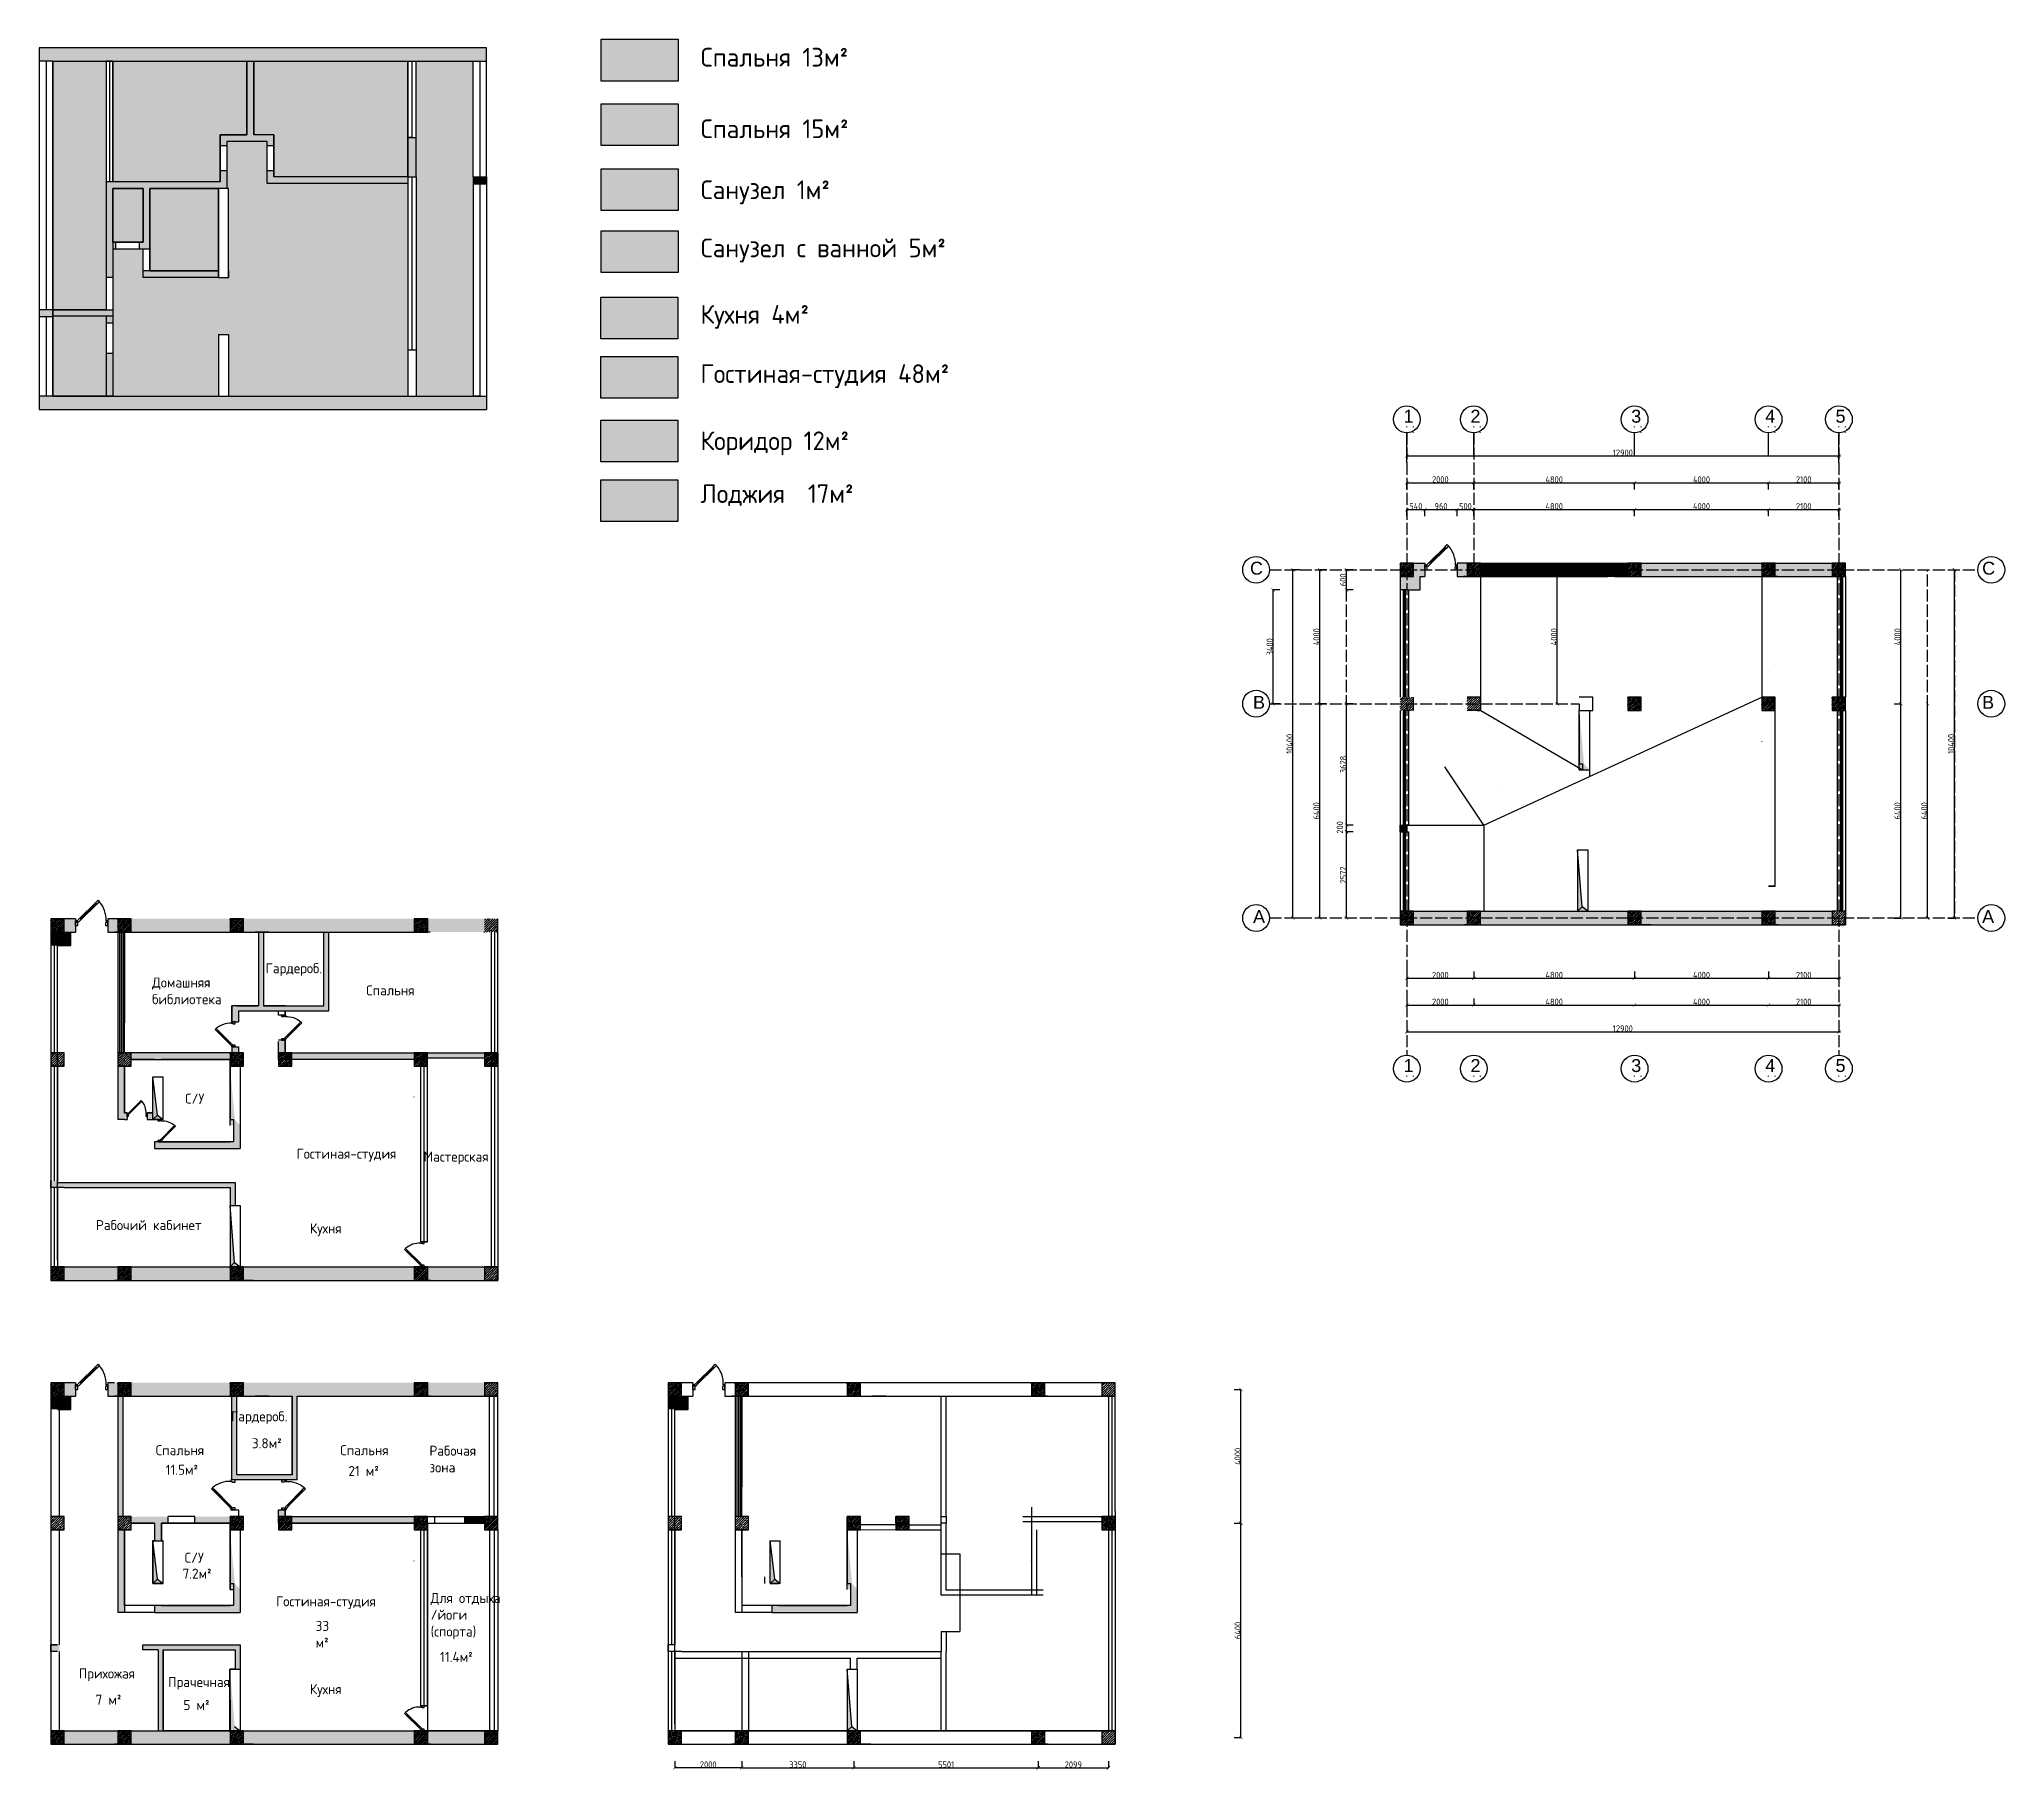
# Model space of a CAD drawing. Header units: millimetres. Extents: x -178199094 to 13669908, y -30538122 to 6091408.
# Drawn here: x 57330 to 116007, y 1112 to 52796 of the extents above; entities that cross this region are included whole.
import ezdxf

# ---------------------------------------------------------------- set-up
doc = ezdxf.new("R2010")
doc.units = ezdxf.units.MM
doc.linetypes.add('ACAD_ISO02W100', pattern=[15, 12, -3])
for name, color, linetype in [('0_Rəng_Yaşıllıqlar', 7, 'Continuous'), ('Plan 1', 7, 'Continuous'), ('Plan 2', 7, 'Continuous')]:
    doc.layers.add(name, color=color, linetype=linetype)
doc.styles.add('gost', font='GOST Common.ttf')
doc.styles.get("Standard").update_dxf_attribs({"font": 'arial.ttf'})
doc.dimstyles.new('GOST', dxfattribs={"dimtxt": 190, "dimasz": 100, "dimexe": 0.18, "dimexo": 0.06, "dimgap": 3, "dimtad": 1, "dimdec": 0, "dimzin": 0, "dimdsep": 46, "dimtxsty": 'gost', "dimblk": 'ARCHTICK', "dimcen": 0.09, "dimclrt": 256, "dimadec": 0, "dimazin": 0, "dimtfac": 1, "dimtdec": 0, "dimtofl": 0, "dimtmove": 0, "dimatfit": 3, "dimldrblk": 'ARCHTICK', "dimfxl": 200, "dimfxlon": 1, "dimtolj": 1, "dimtzin": 0, "dimarcsym": 0})
pattern_1 = [(45, (5199.49, 2927.53), (-70.71068, 70.71068), []), (45, (5270.2, 2927.53), (-70.71068, 70.71068), [125, -25, 0, -25])]
pattern_2 = [(45, (5199.49, -10928.54), (-70.71068, 70.71068), []), (45, (5270.2, -10928.54), (-70.71068, 70.71068), [125, -25, 0, -25])]
pattern_3 = [(45, (23626.26, -10928.54), (-70.71068, 70.71068), []), (45, (23696.97, -10928.54), (-70.71068, 70.71068), [125, -25, 0, -25])]
pattern_4 = [(45, (45482.79, 13550.18), (-70.71068, 70.71068), []), (45, (45553.5, 13550.18), (-70.71068, 70.71068), [125, -25, 0, -25])]

msp = doc.modelspace()

# ---------------------------------------------------------------- texts
at = {"color": 18, "true_color": 0x000000, "attachment_point": 1, "style": 'gost'}
for s, heights, insert, char_height in [('\\pt4474.9776;Спальня 13м²', [0], (77078.23506, 52540.57004), 559.3721999), ('Спальня 15м²', [0], (77078.23506, 50403.67819), 559.3721999), ('Санузел 1м²', [0], (77078.23506, 48581.0269), 559.3721999), ('Санузел с ванной 5м²', [0], (77078.23506, 46844.17527), 559.3721999), ('Кухня 4м²', [727.18386], (77070.09273, 44860.25124), 559.3722), ('\\pt7271.8386;Гостиная-студия 48м²', [727.18386], (77070.09273, 43089.67408), 559.3721999), ('Коридор 12м²', [0], (77070.09273, 41084.65104), 559.3721999), ('Лоджия  17м²', [0], (77070.09273, 39504.97502), 559.3721999), ('Домашняя \\Pбиблиотека ', [0], (60698.78013, 24774.14365), 300), ('\\pt2400;Гардероб.', [0], (64088.63527, 25200.37522), 300), ('\\pt2400;Спальня ', [0], (67089.38567, 24539.47276), 300), ('С/У  ', [0], (61684.42972, 21308.27417), 300), ('\\pt3900;Гостиная-студия ', [727.18386], (65010.2363, 19659.64307), 300), ('Мастерская', [727.18386], (68803.93666, 19575.22297), 300), ('\\pt2400;Рабочий кабинет', [0], (59021.12813, 17527.64099), 300), ('Кухня ', [727.18386], (65405.48772, 17429.67494), 300), ('Гардероб.', [0], (63056.16986, 11815.90717), 300), ('\\pt2400;Спальня ', [0], (60805.50707, 10805.27386), 300), ('\\pt2400;Спальня ', [0], (66315.23104, 10805.27386), 300), ('\\pt2400;Рабочая\\Pзона', [0], (68976.35307, 10790.47096), 300), ('С/У  ', [0], (61669.96475, 7594.23334), 300), ('\\pt3900;Гостиная-студия ', [727.18386], (64399.46703, 6291.45466), 300), ('Для отдыха\\P/йоги \\P(спорта)  ', [0], (69012.81244, 6389.9941), 300), ('\\pt2400;Прихожая ', [0], (58508.51036, 4136.1446), 300), ('\\pt3900;Прачечная', [727.18386], (61175.26714, 3883.20601), 300), ('Кухня ', [727.18386], (65405.48772, 3667.46664), 300)]:
    msp.add_mtext_dynamic_manual_height_columns(s, width=7892.7562835, gutter_width=0.27969, heights=heights, dxfattribs=dict(at, insert=insert, char_height=char_height))
at = {"char_height": 300, "width": 883.3321965, "attachment_point": 1, "style": 'gost'}
for s, insert in [('3.8м²', (63675.80763, 11013.11499)), ('11.5м²', (61101.32471, 10220.7609)), ('21 м²', (66558.1244, 10184.5607)), ('7.2м²', (61604.61777, 7118.09473)), ('33 м²', (65579.28015, 5557.33868)), ('11.4м²', (69294.13271, 4630.29559)), ('7 м²', (59008.66182, 3352.71358)), ('5 м²', (61632.75186, 3193.78609))]:
    msp.add_mtext(s, dxfattribs=dict(at, insert=insert))
at = {"layer": 'Plan 1', "char_height": 384.87481, "attachment_point": 1}
for s, insert in [('1', (98057.21415, 41729.72187)), ('2', (100057.21415, 41729.90187)), ('3', (104857.00377, 41729.90187)), ('4', (108857.00377, 41729.90187)), ('5', (110957.00377, 41729.90187)), ('1', (98057.21415, 22335.97877)), ('2', (100057.21415, 22336.15877)), ('3', (104857.00377, 22336.15877)), ('4', (108857.00377, 22336.15877)), ('5', (110957.00377, 22336.15877))]:
    msp.add_mtext_dynamic_manual_height_columns(s, width=384.8748082, gutter_width=0.54982, heights=[0], dxfattribs=dict(at, insert=insert))
at = {"layer": 'Plan 1', "char_height": 384.8748082, "attachment_point": 7, "style": 'gost'}
for s, insert in [('{\\fArial|b0|i0|c0|p34;C}', (93474.01409, 36800.77857)), ('{\\fArial|b0|i0|c0|p34;C}', (115332.74686, 36800.77857)), ('{\\fArial|b0|i0|c0|p34;B}', (93565.28133, 32800.77857)), ('{\\fArial|b0|i0|c0|p34;B}', (115332.74686, 32800.77857)), ('{\\fArial|b0|i0|c238|p34;A}', (93565.28133, 26400.77857)), ('{\\fArial|b0|i0|c238|p34;A}', (115332.74686, 26400.77857))]:
    msp.add_mtext_dynamic_manual_height_columns(s, width=384.8748082, gutter_width=0.54982, heights=[0], dxfattribs=dict(at, insert=insert))

# ---------------------------------------------------------------- blocks, each defined once
blk = doc.blocks.new('A$C3C032968')
for p, q in [((0, 0), (0, 100)), ((0, 100), (0, 0)), ((700, 0), (700, 100)), ((700, 0), (700, 100))]:
    blk.add_line(p, q)
for points in [[(120, 128), (461, 466), (433, 494), (92, 156)], [(113, 135), (454, 473), (440, 487), (99, 149)], [(517, 522), (461, 466), (433, 494), (489, 551)], [(35, 100), (0, 100), (0, 0), (50, 0), (50, 50), (50, 60), (35, 60)], [(63, 72), (120, 128), (92, 156), (35, 100)], [(665, 100), (665, 60), (650, 60), (650, 50), (650, 0), (700, 0), (700, 100)]]:
    blk.add_lwpolyline(points, close=True)
blk.add_arc((72, 129), 593, 357.2313, 41.4937)
blk = doc.blocks.new('_ArchTick')
at = {"color": 0, "linetype": 'ByBlock', "const_width": 0.15}
blk.add_lwpolyline([(-0.5, -0.5), (0.5, 0.5)], dxfattribs=at)
blk = doc.blocks.new('*D60')
at = {"color": 0, "lineweight": -2, "transparency": 16777216}
for p, q in [((78300, 1368), (78300, 1168)), ((81650, 1368), (81650, 1168)), ((78300, 1168), (81650, 1168))]:
    blk.add_line(p, q, dxfattribs=at)
at = {"layer": 'Defpoints', "color": 0, "transparency": 16777216}
for p in [(78300, 2072), (81650, 2072), (81650, 1168)]:
    blk.add_point(p, dxfattribs=at)
at = {"color": 0, "lineweight": -2, "transparency": 16777216, "xscale": 100, "yscale": 100, "zscale": 100, "rotation": 180}
blk.add_blockref('_ArchTick', (78300, 1168), dxfattribs=at)
at = {"color": 0, "lineweight": -2, "transparency": 16777216, "xscale": 100, "yscale": 100, "zscale": 100}
blk.add_blockref('_ArchTick', (81650, 1168), dxfattribs=at)
at = {"transparency": 16777216, "insert": (79975, 1266), "char_height": 190, "attachment_point": 5, "style": 'gost'}
blk.add_mtext('\\A1;3350', dxfattribs=at)
blk = doc.blocks.new('*D61')
at = {"color": 0, "lineweight": -2, "transparency": 16777216}
for p, q in [((81650, 1368), (81650, 1168)), ((87151, 1368), (87151, 1168)), ((81650, 1168), (87151, 1168))]:
    blk.add_line(p, q, dxfattribs=at)
at = {"layer": 'Defpoints', "color": 0, "transparency": 16777216}
for p in [(81650, 2072), (87151, 2073), (87151, 1168)]:
    blk.add_point(p, dxfattribs=at)
at = {"color": 0, "lineweight": -2, "transparency": 16777216, "xscale": 100, "yscale": 100, "zscale": 100, "rotation": 180}
blk.add_blockref('_ArchTick', (81650, 1168), dxfattribs=at)
at = {"color": 0, "lineweight": -2, "transparency": 16777216, "xscale": 100, "yscale": 100, "zscale": 100}
blk.add_blockref('_ArchTick', (87151, 1168), dxfattribs=at)
at = {"transparency": 16777216, "insert": (84401, 1266), "char_height": 190, "attachment_point": 5, "style": 'gost'}
blk.add_mtext('\\A1;5501', dxfattribs=at)
blk = doc.blocks.new('*D62')
at = {"color": 0, "lineweight": -2, "transparency": 16777216}
for p, q in [((87151, 1368), (87151, 1168)), ((89250, 1368), (89250, 1168)), ((87151, 1168), (89250, 1168))]:
    blk.add_line(p, q, dxfattribs=at)
at = {"layer": 'Defpoints', "color": 0, "transparency": 16777216}
for p in [(87151, 2073), (89250, 2072), (89250, 1168)]:
    blk.add_point(p, dxfattribs=at)
at = {"color": 0, "lineweight": -2, "transparency": 16777216, "xscale": 100, "yscale": 100, "zscale": 100, "rotation": 180}
blk.add_blockref('_ArchTick', (87151, 1168), dxfattribs=at)
at = {"color": 0, "lineweight": -2, "transparency": 16777216, "xscale": 100, "yscale": 100, "zscale": 100}
blk.add_blockref('_ArchTick', (89250, 1168), dxfattribs=at)
at = {"transparency": 16777216, "insert": (88201, 1266), "char_height": 190, "attachment_point": 5, "style": 'gost'}
blk.add_mtext('\\A1;2099', dxfattribs=at)
blk = doc.blocks.new('*D63')
at = {"color": 0, "lineweight": -2, "transparency": 16777216}
for p, q in [((93006, 8472), (93206, 8472)), ((93206, 2072), (93206, 8472)), ((93006, 2072), (93206, 2072))]:
    blk.add_line(p, q, dxfattribs=at)
at = {"layer": 'Defpoints', "color": 0, "transparency": 16777216}
for p in [(89250, 8472), (93206, 8472), (89250, 2072)]:
    blk.add_point(p, dxfattribs=at)
at = {"color": 0, "lineweight": -2, "transparency": 16777216, "xscale": 100, "yscale": 100, "zscale": 100}
for p, rotation in [((93206, 8472), 90), ((93206, 2072), 270)]:
    blk.add_blockref('_ArchTick', p, dxfattribs=dict(at, rotation=rotation))
at = {"transparency": 16777216, "insert": (93108, 5272), "char_height": 190, "attachment_point": 5, "rotation": 90, "style": 'gost'}
blk.add_mtext('\\A1;6400', dxfattribs=at)
blk = doc.blocks.new('*D64')
at = {"color": 0, "lineweight": -2, "transparency": 16777216}
for p, q in [((93006, 12472), (93206, 12472)), ((93206, 8472), (93206, 12472)), ((93006, 8472), (93206, 8472))]:
    blk.add_line(p, q, dxfattribs=at)
at = {"layer": 'Defpoints', "color": 0, "transparency": 16777216}
for p in [(89250, 12472), (93206, 12472), (89250, 8472)]:
    blk.add_point(p, dxfattribs=at)
at = {"color": 0, "lineweight": -2, "transparency": 16777216, "xscale": 100, "yscale": 100, "zscale": 100}
for p, rotation in [((93206, 12472), 90), ((93206, 8472), 270)]:
    blk.add_blockref('_ArchTick', p, dxfattribs=dict(at, rotation=rotation))
at = {"transparency": 16777216, "insert": (93108, 10472), "char_height": 190, "attachment_point": 5, "rotation": 90, "style": 'gost'}
blk.add_mtext('\\A1;4000', dxfattribs=at)
blk = doc.blocks.new('*D65')
at = {"color": 0, "lineweight": -2, "transparency": 16777216}
for p, q in [((76300, 1368), (76300, 1168)), ((78300, 1368), (78300, 1168)), ((78300, 1168), (76300, 1168))]:
    blk.add_line(p, q, dxfattribs=at)
at = {"layer": 'Defpoints', "color": 0, "transparency": 16777216}
for p in [(76300, 2072), (78300, 2072), (76300, 1168)]:
    blk.add_point(p, dxfattribs=at)
at = {"color": 0, "lineweight": -2, "transparency": 16777216, "xscale": 100, "yscale": 100, "zscale": 100, "rotation": 180}
blk.add_blockref('_ArchTick', (76300, 1168), dxfattribs=at)
at = {"color": 0, "lineweight": -2, "transparency": 16777216, "xscale": 100, "yscale": 100, "zscale": 100}
blk.add_blockref('_ArchTick', (78300, 1168), dxfattribs=at)
at = {"transparency": 16777216, "insert": (77300, 1266), "char_height": 190, "attachment_point": 5, "style": 'gost'}
blk.add_mtext('\\A1;2000', dxfattribs=at)
blk = doc.blocks.new('*D66')
at = {"color": 0, "lineweight": -2, "transparency": 16777216}
for p, q in [((98157, 38551), (98157, 38751)), ((98157, 38751), (98697, 38751)), ((98697, 38551), (98697, 38751))]:
    blk.add_line(p, q, dxfattribs=at)
at = {"layer": 'Defpoints', "color": 0, "transparency": 16777216}
for p in [(98697, 38751), (98697, 37020), (98157, 36951)]:
    blk.add_point(p, dxfattribs=at)
at = {"color": 0, "lineweight": -2, "transparency": 16777216, "xscale": 100, "yscale": 100, "zscale": 100, "rotation": 180}
blk.add_blockref('_ArchTick', (98157, 38751), dxfattribs=at)
at = {"color": 0, "lineweight": -2, "transparency": 16777216, "xscale": 100, "yscale": 100, "zscale": 100}
blk.add_blockref('_ArchTick', (98697, 38751), dxfattribs=at)
at = {"transparency": 16777216, "insert": (98427, 38849), "char_height": 190, "attachment_point": 5, "style": 'gost'}
blk.add_mtext('\\A1;540', dxfattribs=at)
blk = doc.blocks.new('*D67')
at = {"color": 0, "lineweight": -2, "transparency": 16777216}
for p, q in [((98697, 38551), (98697, 38751)), ((98697, 38751), (99657, 38751)), ((99657, 38551), (99657, 38751))]:
    blk.add_line(p, q, dxfattribs=at)
at = {"layer": 'Defpoints', "color": 0, "transparency": 16777216}
for p in [(99657, 38751), (98697, 37020), (99657, 37151)]:
    blk.add_point(p, dxfattribs=at)
at = {"color": 0, "lineweight": -2, "transparency": 16777216, "xscale": 100, "yscale": 100, "zscale": 100, "rotation": 180}
blk.add_blockref('_ArchTick', (98697, 38751), dxfattribs=at)
at = {"color": 0, "lineweight": -2, "transparency": 16777216, "xscale": 100, "yscale": 100, "zscale": 100}
blk.add_blockref('_ArchTick', (99657, 38751), dxfattribs=at)
at = {"transparency": 16777216, "insert": (99177, 38849), "char_height": 190, "attachment_point": 5, "style": 'gost'}
blk.add_mtext('\\A1;960', dxfattribs=at)
blk = doc.blocks.new('*D68')
at = {"color": 0, "lineweight": -2, "transparency": 16777216}
for p, q in [((99657, 38551), (99657, 38751)), ((99657, 38751), (100157, 38751)), ((100157, 38551), (100157, 38751))]:
    blk.add_line(p, q, dxfattribs=at)
at = {"layer": 'Defpoints', "color": 0, "transparency": 16777216}
for p in [(100157, 38751), (99657, 37151), (100157, 36951)]:
    blk.add_point(p, dxfattribs=at)
at = {"color": 0, "lineweight": -2, "transparency": 16777216, "xscale": 100, "yscale": 100, "zscale": 100, "rotation": 180}
blk.add_blockref('_ArchTick', (99657, 38751), dxfattribs=at)
at = {"color": 0, "lineweight": -2, "transparency": 16777216, "xscale": 100, "yscale": 100, "zscale": 100}
blk.add_blockref('_ArchTick', (100157, 38751), dxfattribs=at)
at = {"transparency": 16777216, "insert": (99907, 38849), "char_height": 190, "attachment_point": 5, "style": 'gost'}
blk.add_mtext('\\A1;500', dxfattribs=at)
blk = doc.blocks.new('*D69')
at = {"color": 0, "lineweight": -2, "transparency": 16777216}
for p, q in [((100157, 38551), (100157, 38751)), ((100157, 38751), (104956, 38751)), ((104956, 38551), (104956, 38751))]:
    blk.add_line(p, q, dxfattribs=at)
at = {"layer": 'Defpoints', "color": 0, "transparency": 16777216}
for p in [(104956, 38751), (100157, 36951), (104956, 36951)]:
    blk.add_point(p, dxfattribs=at)
at = {"color": 0, "lineweight": -2, "transparency": 16777216, "xscale": 100, "yscale": 100, "zscale": 100, "rotation": 180}
blk.add_blockref('_ArchTick', (100157, 38751), dxfattribs=at)
at = {"color": 0, "lineweight": -2, "transparency": 16777216, "xscale": 100, "yscale": 100, "zscale": 100}
blk.add_blockref('_ArchTick', (104956, 38751), dxfattribs=at)
at = {"transparency": 16777216, "insert": (102557, 38849), "char_height": 190, "attachment_point": 5, "style": 'gost'}
blk.add_mtext('\\A1;4800', dxfattribs=at)
blk = doc.blocks.new('*D70')
at = {"color": 0, "lineweight": -2, "transparency": 16777216}
for p, q in [((104956, 38551), (104956, 38751)), ((104956, 38751), (108956, 38751)), ((108956, 38551), (108956, 38751))]:
    blk.add_line(p, q, dxfattribs=at)
at = {"layer": 'Defpoints', "color": 0, "transparency": 16777216}
for p in [(108956, 38751), (104956, 36951), (108956, 36951)]:
    blk.add_point(p, dxfattribs=at)
at = {"color": 0, "lineweight": -2, "transparency": 16777216, "xscale": 100, "yscale": 100, "zscale": 100, "rotation": 180}
blk.add_blockref('_ArchTick', (104956, 38751), dxfattribs=at)
at = {"color": 0, "lineweight": -2, "transparency": 16777216, "xscale": 100, "yscale": 100, "zscale": 100}
blk.add_blockref('_ArchTick', (108956, 38751), dxfattribs=at)
at = {"transparency": 16777216, "insert": (106956, 38849), "char_height": 190, "attachment_point": 5, "style": 'gost'}
blk.add_mtext('\\A1;4000', dxfattribs=at)
blk = doc.blocks.new('*D71')
at = {"color": 0, "lineweight": -2, "transparency": 16777216}
for p, q in [((108956, 38551), (108956, 38751)), ((108956, 38751), (111056, 38751)), ((111056, 38551), (111056, 38751))]:
    blk.add_line(p, q, dxfattribs=at)
at = {"layer": 'Defpoints', "color": 0, "transparency": 16777216}
for p in [(111056, 38751), (108956, 36951), (111056, 36951)]:
    blk.add_point(p, dxfattribs=at)
at = {"color": 0, "lineweight": -2, "transparency": 16777216, "xscale": 100, "yscale": 100, "zscale": 100, "rotation": 180}
blk.add_blockref('_ArchTick', (108956, 38751), dxfattribs=at)
at = {"color": 0, "lineweight": -2, "transparency": 16777216, "xscale": 100, "yscale": 100, "zscale": 100}
blk.add_blockref('_ArchTick', (111056, 38751), dxfattribs=at)
at = {"transparency": 16777216, "insert": (110006, 38849), "char_height": 190, "attachment_point": 5, "style": 'gost'}
blk.add_mtext('\\A1;2100', dxfattribs=at)
blk = doc.blocks.new('*D13')
at = {"color": 0, "lineweight": -2, "transparency": 16777216}
for p, q in [((98157, 39351), (98157, 39551)), ((98157, 39551), (100157, 39551)), ((100157, 39351), (100157, 39551))]:
    blk.add_line(p, q, dxfattribs=at)
at = {"layer": 'Defpoints', "color": 0, "transparency": 16777216}
for p in [(100157, 39551), (98157, 36951), (100157, 36951)]:
    blk.add_point(p, dxfattribs=at)
at = {"color": 0, "lineweight": -2, "transparency": 16777216, "xscale": 100, "yscale": 100, "zscale": 100, "rotation": 180}
blk.add_blockref('_ArchTick', (98157, 39551), dxfattribs=at)
at = {"color": 0, "lineweight": -2, "transparency": 16777216, "xscale": 100, "yscale": 100, "zscale": 100}
blk.add_blockref('_ArchTick', (100157, 39551), dxfattribs=at)
at = {"transparency": 16777216, "insert": (99157, 39649), "char_height": 190, "attachment_point": 5, "style": 'gost'}
blk.add_mtext('\\A1;2000', dxfattribs=at)
blk = doc.blocks.new('*D14')
at = {"color": 0, "lineweight": -2, "transparency": 16777216}
for p, q in [((100157, 39351), (100157, 39551)), ((100157, 39551), (104956, 39551)), ((104956, 39351), (104956, 39551))]:
    blk.add_line(p, q, dxfattribs=at)
at = {"layer": 'Defpoints', "color": 0, "transparency": 16777216}
for p in [(104956, 39551), (100157, 36951), (104956, 36951)]:
    blk.add_point(p, dxfattribs=at)
at = {"color": 0, "lineweight": -2, "transparency": 16777216, "xscale": 100, "yscale": 100, "zscale": 100, "rotation": 180}
blk.add_blockref('_ArchTick', (100157, 39551), dxfattribs=at)
at = {"color": 0, "lineweight": -2, "transparency": 16777216, "xscale": 100, "yscale": 100, "zscale": 100}
blk.add_blockref('_ArchTick', (104956, 39551), dxfattribs=at)
at = {"transparency": 16777216, "insert": (102557, 39649), "char_height": 190, "attachment_point": 5, "style": 'gost'}
blk.add_mtext('\\A1;4800', dxfattribs=at)
blk = doc.blocks.new('*D15')
at = {"color": 0, "lineweight": -2, "transparency": 16777216}
for p, q in [((104956, 39351), (104956, 39551)), ((104956, 39551), (108956, 39551)), ((108956, 39351), (108956, 39551))]:
    blk.add_line(p, q, dxfattribs=at)
at = {"layer": 'Defpoints', "color": 0, "transparency": 16777216}
for p in [(108956, 39551), (104956, 36951), (108956, 36951)]:
    blk.add_point(p, dxfattribs=at)
at = {"color": 0, "lineweight": -2, "transparency": 16777216, "xscale": 100, "yscale": 100, "zscale": 100, "rotation": 180}
blk.add_blockref('_ArchTick', (104956, 39551), dxfattribs=at)
at = {"color": 0, "lineweight": -2, "transparency": 16777216, "xscale": 100, "yscale": 100, "zscale": 100}
blk.add_blockref('_ArchTick', (108956, 39551), dxfattribs=at)
at = {"transparency": 16777216, "insert": (106956, 39649), "char_height": 190, "attachment_point": 5, "style": 'gost'}
blk.add_mtext('\\A1;4000', dxfattribs=at)
blk = doc.blocks.new('*D16')
at = {"color": 0, "lineweight": -2, "transparency": 16777216}
for p, q in [((108956, 39351), (108956, 39551)), ((108956, 39551), (111056, 39551)), ((111056, 39351), (111056, 39551))]:
    blk.add_line(p, q, dxfattribs=at)
at = {"layer": 'Defpoints', "color": 0, "transparency": 16777216}
for p in [(111056, 39551), (108956, 36951), (111056, 36951)]:
    blk.add_point(p, dxfattribs=at)
at = {"color": 0, "lineweight": -2, "transparency": 16777216, "xscale": 100, "yscale": 100, "zscale": 100, "rotation": 180}
blk.add_blockref('_ArchTick', (108956, 39551), dxfattribs=at)
at = {"color": 0, "lineweight": -2, "transparency": 16777216, "xscale": 100, "yscale": 100, "zscale": 100}
blk.add_blockref('_ArchTick', (111056, 39551), dxfattribs=at)
at = {"transparency": 16777216, "insert": (110006, 39649), "char_height": 190, "attachment_point": 5, "style": 'gost'}
blk.add_mtext('\\A1;2100', dxfattribs=at)
blk = doc.blocks.new('*D17')
at = {"color": 0, "lineweight": -2, "transparency": 16777216}
for p, q in [((98157, 40151), (98157, 40351)), ((98157, 40351), (111056, 40351)), ((111056, 40151), (111056, 40351))]:
    blk.add_line(p, q, dxfattribs=at)
at = {"layer": 'Defpoints', "color": 0, "transparency": 16777216}
for p in [(111056, 40351), (98157, 36951), (111056, 36951)]:
    blk.add_point(p, dxfattribs=at)
at = {"color": 0, "lineweight": -2, "transparency": 16777216, "xscale": 100, "yscale": 100, "zscale": 100, "rotation": 180}
blk.add_blockref('_ArchTick', (98157, 40351), dxfattribs=at)
at = {"color": 0, "lineweight": -2, "transparency": 16777216, "xscale": 100, "yscale": 100, "zscale": 100}
blk.add_blockref('_ArchTick', (111056, 40351), dxfattribs=at)
at = {"transparency": 16777216, "insert": (104607, 40449), "char_height": 190, "attachment_point": 5, "style": 'gost'}
blk.add_mtext('\\A1;12900', dxfattribs=at)
blk = doc.blocks.new('*D72')
at = {"color": 0, "lineweight": -2, "transparency": 16777216}
for p, q in [((96557, 29124), (96357, 29124)), ((96357, 26551), (96357, 29124)), ((96557, 26551), (96357, 26551))]:
    blk.add_line(p, q, dxfattribs=at)
at = {"layer": 'Defpoints', "color": 0, "transparency": 16777216}
for p in [(96357, 29124), (98207, 29124), (98157, 26551)]:
    blk.add_point(p, dxfattribs=at)
at = {"color": 0, "lineweight": -2, "transparency": 16777216, "xscale": 100, "yscale": 100, "zscale": 100}
for p, rotation in [((96357, 29124), 90), ((96357, 26551), 270)]:
    blk.add_blockref('_ArchTick', p, dxfattribs=dict(at, rotation=rotation))
at = {"transparency": 16777216, "insert": (96259, 27837), "char_height": 190, "attachment_point": 5, "rotation": 90, "style": 'gost'}
blk.add_mtext('\\A1;2572', dxfattribs=at)
blk = doc.blocks.new('*D18')
at = {"color": 0, "lineweight": -2, "transparency": 16777216}
for p, q in [((96557, 29324), (96357, 29324)), ((96357, 29124), (96357, 29324)), ((96557, 29124), (96357, 29124))]:
    blk.add_line(p, q, dxfattribs=at)
at = {"layer": 'Defpoints', "color": 0, "transparency": 16777216}
for p in [(96357, 29324), (98207, 29324), (98207, 29124)]:
    blk.add_point(p, dxfattribs=at)
at = {"color": 0, "lineweight": -2, "transparency": 16777216, "xscale": 100, "yscale": 100, "zscale": 100}
for p, rotation in [((96357, 29324), 90), ((96357, 29124), 270)]:
    blk.add_blockref('_ArchTick', p, dxfattribs=dict(at, rotation=rotation))
at = {"transparency": 16777216, "insert": (96159, 29257), "char_height": 190, "attachment_point": 5, "rotation": 90, "style": 'gost'}
blk.add_mtext('\\A1;200', dxfattribs=at)
blk = doc.blocks.new('*D19')
at = {"color": 0, "lineweight": -2, "transparency": 16777216}
for p, q in [((96557, 36951), (96357, 36951)), ((96357, 36351), (96357, 36951)), ((96557, 36351), (96357, 36351))]:
    blk.add_line(p, q, dxfattribs=at)
at = {"layer": 'Defpoints', "color": 0, "transparency": 16777216}
for p in [(96357, 36951), (98157, 36951), (97957, 36351)]:
    blk.add_point(p, dxfattribs=at)
at = {"color": 0, "lineweight": -2, "transparency": 16777216, "xscale": 100, "yscale": 100, "zscale": 100}
for p, rotation in [((96357, 36951), 90), ((96357, 36351), 270)]:
    blk.add_blockref('_ArchTick', p, dxfattribs=dict(at, rotation=rotation))
at = {"transparency": 16777216, "insert": (96259, 36651), "char_height": 190, "attachment_point": 5, "rotation": 90, "style": 'gost'}
blk.add_mtext('\\A1;600', dxfattribs=at)
blk = doc.blocks.new('*D25')
at = {"color": 0, "lineweight": -2, "transparency": 16777216}
for p, q in [((94957, 36951), (94757, 36951)), ((94757, 26551), (94757, 36951)), ((94957, 26551), (94757, 26551))]:
    blk.add_line(p, q, dxfattribs=at)
at = {"layer": 'Defpoints', "color": 0, "transparency": 16777216}
for p in [(94757, 36951), (98157, 36951), (98157, 26551)]:
    blk.add_point(p, dxfattribs=at)
at = {"color": 0, "lineweight": -2, "transparency": 16777216, "xscale": 100, "yscale": 100, "zscale": 100}
for p, rotation in [((94757, 36951), 90), ((94757, 26551), 270)]:
    blk.add_blockref('_ArchTick', p, dxfattribs=dict(at, rotation=rotation))
at = {"transparency": 16777216, "insert": (94659, 31751), "char_height": 190, "attachment_point": 5, "rotation": 90, "style": 'gost'}
blk.add_mtext('\\A1;10400', dxfattribs=at)
blk = doc.blocks.new('*D26')
at = {"color": 0, "lineweight": -2, "transparency": 16777216}
for p, q in [((95757, 32951), (95557, 32951)), ((95557, 26551), (95557, 32951)), ((95757, 26551), (95557, 26551))]:
    blk.add_line(p, q, dxfattribs=at)
at = {"layer": 'Defpoints', "color": 0, "transparency": 16777216}
for p in [(95557, 32951), (98157, 32951), (98157, 26551)]:
    blk.add_point(p, dxfattribs=at)
at = {"color": 0, "lineweight": -2, "transparency": 16777216, "xscale": 100, "yscale": 100, "zscale": 100}
for p, rotation in [((95557, 32951), 90), ((95557, 26551), 270)]:
    blk.add_blockref('_ArchTick', p, dxfattribs=dict(at, rotation=rotation))
at = {"transparency": 16777216, "insert": (95459, 29751), "char_height": 190, "attachment_point": 5, "rotation": 90, "style": 'gost'}
blk.add_mtext('\\A1;6400', dxfattribs=at)
blk = doc.blocks.new('*D27')
at = {"color": 0, "lineweight": -2, "transparency": 16777216}
for p, q in [((95757, 36951), (95557, 36951)), ((95557, 32951), (95557, 36951)), ((95757, 32951), (95557, 32951))]:
    blk.add_line(p, q, dxfattribs=at)
at = {"layer": 'Defpoints', "color": 0, "transparency": 16777216}
for p in [(95557, 36951), (98157, 36951), (98157, 32951)]:
    blk.add_point(p, dxfattribs=at)
at = {"color": 0, "lineweight": -2, "transparency": 16777216, "xscale": 100, "yscale": 100, "zscale": 100}
for p, rotation in [((95557, 36951), 90), ((95557, 32951), 270)]:
    blk.add_blockref('_ArchTick', p, dxfattribs=dict(at, rotation=rotation))
at = {"transparency": 16777216, "insert": (95459, 34951), "char_height": 190, "attachment_point": 5, "rotation": 90, "style": 'gost'}
blk.add_mtext('\\A1;4000', dxfattribs=at)
blk = doc.blocks.new('*D79')
at = {"color": 0, "lineweight": -2, "transparency": 16777216}
for p, q in [((98157, 24951), (98157, 24751)), ((98157, 24751), (100157, 24751)), ((100157, 24951), (100157, 24751))]:
    blk.add_line(p, q, dxfattribs=at)
at = {"layer": 'Defpoints', "color": 0, "transparency": 16777216}
for p in [(98157, 26551), (100157, 26551), (100157, 24751)]:
    blk.add_point(p, dxfattribs=at)
at = {"color": 0, "lineweight": -2, "transparency": 16777216, "xscale": 100, "yscale": 100, "zscale": 100, "rotation": 180}
blk.add_blockref('_ArchTick', (98157, 24751), dxfattribs=at)
at = {"color": 0, "lineweight": -2, "transparency": 16777216, "xscale": 100, "yscale": 100, "zscale": 100}
blk.add_blockref('_ArchTick', (100157, 24751), dxfattribs=at)
at = {"transparency": 16777216, "insert": (99157, 24849), "char_height": 190, "attachment_point": 5, "style": 'gost'}
blk.add_mtext('\\A1;2000', dxfattribs=at)
blk = doc.blocks.new('*D80')
at = {"color": 0, "lineweight": -2, "transparency": 16777216}
for p, q in [((100157, 24951), (100157, 24751)), ((100157, 24751), (104956, 24751)), ((104956, 24951), (104956, 24751))]:
    blk.add_line(p, q, dxfattribs=at)
at = {"layer": 'Defpoints', "color": 0, "transparency": 16777216}
for p in [(100157, 26551), (104956, 26551), (104956, 24751)]:
    blk.add_point(p, dxfattribs=at)
at = {"color": 0, "lineweight": -2, "transparency": 16777216, "xscale": 100, "yscale": 100, "zscale": 100, "rotation": 180}
blk.add_blockref('_ArchTick', (100157, 24751), dxfattribs=at)
at = {"color": 0, "lineweight": -2, "transparency": 16777216, "xscale": 100, "yscale": 100, "zscale": 100}
blk.add_blockref('_ArchTick', (104956, 24751), dxfattribs=at)
at = {"transparency": 16777216, "insert": (102557, 24849), "char_height": 190, "attachment_point": 5, "style": 'gost'}
blk.add_mtext('\\A1;4800', dxfattribs=at)
blk = doc.blocks.new('*D81')
at = {"color": 0, "lineweight": -2, "transparency": 16777216}
for p, q in [((104956, 24951), (104956, 24751)), ((104956, 24751), (108956, 24751)), ((108956, 24951), (108956, 24751))]:
    blk.add_line(p, q, dxfattribs=at)
at = {"layer": 'Defpoints', "color": 0, "transparency": 16777216}
for p in [(104956, 26551), (108956, 26552), (108956, 24751)]:
    blk.add_point(p, dxfattribs=at)
at = {"color": 0, "lineweight": -2, "transparency": 16777216, "xscale": 100, "yscale": 100, "zscale": 100, "rotation": 180}
blk.add_blockref('_ArchTick', (104956, 24751), dxfattribs=at)
at = {"color": 0, "lineweight": -2, "transparency": 16777216, "xscale": 100, "yscale": 100, "zscale": 100}
blk.add_blockref('_ArchTick', (108956, 24751), dxfattribs=at)
at = {"transparency": 16777216, "insert": (106956, 24849), "char_height": 190, "attachment_point": 5, "style": 'gost'}
blk.add_mtext('\\A1;4000', dxfattribs=at)
blk = doc.blocks.new('*D82')
at = {"color": 0, "lineweight": -2, "transparency": 16777216}
for p, q in [((108956, 24951), (108956, 24751)), ((108956, 24751), (111056, 24751)), ((111056, 24951), (111056, 24751))]:
    blk.add_line(p, q, dxfattribs=at)
at = {"layer": 'Defpoints', "color": 0, "transparency": 16777216}
for p in [(108956, 26552), (111056, 26551), (111056, 24751)]:
    blk.add_point(p, dxfattribs=at)
at = {"color": 0, "lineweight": -2, "transparency": 16777216, "xscale": 100, "yscale": 100, "zscale": 100, "rotation": 180}
blk.add_blockref('_ArchTick', (108956, 24751), dxfattribs=at)
at = {"color": 0, "lineweight": -2, "transparency": 16777216, "xscale": 100, "yscale": 100, "zscale": 100}
blk.add_blockref('_ArchTick', (111056, 24751), dxfattribs=at)
at = {"transparency": 16777216, "insert": (110006, 24849), "char_height": 190, "attachment_point": 5, "style": 'gost'}
blk.add_mtext('\\A1;2100', dxfattribs=at)
blk = doc.blocks.new('*D28')
at = {"color": 0, "lineweight": -2, "transparency": 16777216}
for p, q in [((98157, 24151), (98157, 23951)), ((100157, 24151), (100157, 23951)), ((98157, 23951), (100157, 23951))]:
    blk.add_line(p, q, dxfattribs=at)
at = {"layer": 'Defpoints', "color": 0, "transparency": 16777216}
for p in [(98157, 26551), (100157, 26551), (100157, 23951)]:
    blk.add_point(p, dxfattribs=at)
at = {"color": 0, "lineweight": -2, "transparency": 16777216, "xscale": 100, "yscale": 100, "zscale": 100, "rotation": 180}
blk.add_blockref('_ArchTick', (98157, 23951), dxfattribs=at)
at = {"color": 0, "lineweight": -2, "transparency": 16777216, "xscale": 100, "yscale": 100, "zscale": 100}
blk.add_blockref('_ArchTick', (100157, 23951), dxfattribs=at)
at = {"transparency": 16777216, "insert": (99157, 24049), "char_height": 190, "attachment_point": 5, "style": 'gost'}
blk.add_mtext('\\A1;2000', dxfattribs=at)
blk = doc.blocks.new('*D29')
at = {"color": 0, "lineweight": -2, "transparency": 16777216}
for p, q in [((100157, 24151), (100157, 23951)), ((100157, 23951), (104956, 23951)), ((104956, 23951), (104956, 23951))]:
    blk.add_line(p, q, dxfattribs=at)
at = {"layer": 'Defpoints', "color": 0, "transparency": 16777216}
for p in [(100157, 26551), (104956, 23951), (104956, 23951)]:
    blk.add_point(p, dxfattribs=at)
at = {"color": 0, "lineweight": -2, "transparency": 16777216, "xscale": 100, "yscale": 100, "zscale": 100, "rotation": 180}
blk.add_blockref('_ArchTick', (100157, 23951), dxfattribs=at)
at = {"color": 0, "lineweight": -2, "transparency": 16777216, "xscale": 100, "yscale": 100, "zscale": 100}
blk.add_blockref('_ArchTick', (104956, 23951), dxfattribs=at)
at = {"transparency": 16777216, "insert": (102557, 24049), "char_height": 190, "attachment_point": 5, "style": 'gost'}
blk.add_mtext('\\A1;4800', dxfattribs=at)
blk = doc.blocks.new('*D30')
at = {"color": 0, "lineweight": -2, "transparency": 16777216}
for p, q in [((104956, 23951), (104956, 23951)), ((104956, 23951), (108956, 23951)), ((108956, 23951), (108956, 23951))]:
    blk.add_line(p, q, dxfattribs=at)
at = {"layer": 'Defpoints', "color": 0, "transparency": 16777216}
for p in [(104956, 23951), (108956, 23951), (108956, 23951)]:
    blk.add_point(p, dxfattribs=at)
at = {"color": 0, "lineweight": -2, "transparency": 16777216, "xscale": 100, "yscale": 100, "zscale": 100, "rotation": 180}
blk.add_blockref('_ArchTick', (104956, 23951), dxfattribs=at)
at = {"color": 0, "lineweight": -2, "transparency": 16777216, "xscale": 100, "yscale": 100, "zscale": 100}
blk.add_blockref('_ArchTick', (108956, 23951), dxfattribs=at)
at = {"transparency": 16777216, "insert": (106956, 24049), "char_height": 190, "attachment_point": 5, "style": 'gost'}
blk.add_mtext('\\A1;4000', dxfattribs=at)
blk = doc.blocks.new('*D31')
at = {"color": 0, "lineweight": -2, "transparency": 16777216}
for p, q in [((108956, 23951), (108956, 23951)), ((108956, 23951), (111056, 23951)), ((111056, 23951), (111056, 23951))]:
    blk.add_line(p, q, dxfattribs=at)
at = {"layer": 'Defpoints', "color": 0, "transparency": 16777216}
for p in [(108956, 23951), (111056, 23951), (111056, 23951)]:
    blk.add_point(p, dxfattribs=at)
at = {"color": 0, "lineweight": -2, "transparency": 16777216, "xscale": 100, "yscale": 100, "zscale": 100, "rotation": 180}
blk.add_blockref('_ArchTick', (108956, 23951), dxfattribs=at)
at = {"color": 0, "lineweight": -2, "transparency": 16777216, "xscale": 100, "yscale": 100, "zscale": 100}
blk.add_blockref('_ArchTick', (111056, 23951), dxfattribs=at)
at = {"transparency": 16777216, "insert": (110006, 24049), "char_height": 190, "attachment_point": 5, "style": 'gost'}
blk.add_mtext('\\A1;2100', dxfattribs=at)
blk = doc.blocks.new('*D83')
at = {"color": 0, "lineweight": -2, "transparency": 16777216}
for p, q in [((98157, 23351), (98157, 23151)), ((98157, 23151), (111056, 23151)), ((111056, 23351), (111056, 23151))]:
    blk.add_line(p, q, dxfattribs=at)
at = {"layer": 'Defpoints', "color": 0, "transparency": 16777216}
for p in [(98157, 26551), (111056, 26551), (111056, 23151)]:
    blk.add_point(p, dxfattribs=at)
at = {"color": 0, "lineweight": -2, "transparency": 16777216, "xscale": 100, "yscale": 100, "zscale": 100, "rotation": 180}
blk.add_blockref('_ArchTick', (98157, 23151), dxfattribs=at)
at = {"color": 0, "lineweight": -2, "transparency": 16777216, "xscale": 100, "yscale": 100, "zscale": 100}
blk.add_blockref('_ArchTick', (111056, 23151), dxfattribs=at)
at = {"transparency": 16777216, "insert": (104607, 23249), "char_height": 190, "attachment_point": 5, "style": 'gost'}
blk.add_mtext('\\A1;12900', dxfattribs=at)
blk = doc.blocks.new('*D84')
at = {"color": 0, "lineweight": -2, "transparency": 16777216}
for p, q in [((112707, 32951), (112907, 32951)), ((112907, 26551), (112907, 32951)), ((112707, 26551), (112907, 26551))]:
    blk.add_line(p, q, dxfattribs=at)
at = {"layer": 'Defpoints', "color": 0, "transparency": 16777216}
for p in [(101490, 32951), (112907, 32951), (111056, 26551)]:
    blk.add_point(p, dxfattribs=at)
at = {"color": 0, "lineweight": -2, "transparency": 16777216, "xscale": 100, "yscale": 100, "zscale": 100}
for p, rotation in [((112907, 32951), 90), ((112907, 26551), 270)]:
    blk.add_blockref('_ArchTick', p, dxfattribs=dict(at, rotation=rotation))
at = {"transparency": 16777216, "insert": (112809, 29751), "char_height": 190, "attachment_point": 5, "rotation": 90, "style": 'gost'}
blk.add_mtext('\\A1;6400', dxfattribs=at)
blk = doc.blocks.new('*D85')
at = {"color": 0, "lineweight": -2, "transparency": 16777216}
for p, q in [((112907, 36951), (112907, 36951)), ((112907, 32951), (112907, 36951)), ((112707, 32951), (112907, 32951))]:
    blk.add_line(p, q, dxfattribs=at)
at = {"layer": 'Defpoints', "color": 0, "transparency": 16777216}
for p in [(112907, 36951), (112907, 36951), (101490, 32951)]:
    blk.add_point(p, dxfattribs=at)
at = {"color": 0, "lineweight": -2, "transparency": 16777216, "xscale": 100, "yscale": 100, "zscale": 100}
for p, rotation in [((112907, 36951), 90), ((112907, 32951), 270)]:
    blk.add_blockref('_ArchTick', p, dxfattribs=dict(at, rotation=rotation))
at = {"transparency": 16777216, "insert": (112809, 34951), "char_height": 190, "attachment_point": 5, "rotation": 90, "style": 'gost'}
blk.add_mtext('\\A1;4000', dxfattribs=at)
blk = doc.blocks.new('*D86')
at = {"color": 0, "lineweight": -2, "transparency": 16777216}
for p, q in [((113707, 32951), (113707, 32951)), ((113707, 26551), (113707, 32951)), ((113707, 26551), (113707, 26551))]:
    blk.add_line(p, q, dxfattribs=at)
at = {"layer": 'Defpoints', "color": 0, "transparency": 16777216}
for p in [(113707, 32951), (113707, 32951), (113707, 26551)]:
    blk.add_point(p, dxfattribs=at)
at = {"color": 0, "lineweight": -2, "transparency": 16777216, "xscale": 100, "yscale": 100, "zscale": 100}
for p, rotation in [((113707, 32951), 90), ((113707, 26551), 270)]:
    blk.add_blockref('_ArchTick', p, dxfattribs=dict(at, rotation=rotation))
at = {"transparency": 16777216, "insert": (113609, 29751), "char_height": 190, "attachment_point": 5, "rotation": 90, "style": 'gost'}
blk.add_mtext('\\A1;6400', dxfattribs=at)
blk = doc.blocks.new('*D87')
at = {"color": 0, "lineweight": -2, "transparency": 16777216}
for p, q in [((102849, 36951), (102649, 36951)), ((102649, 32951), (102649, 36951)), ((102649, 32951), (102649, 32951))]:
    blk.add_line(p, q, dxfattribs=at)
at = {"layer": 'Defpoints', "color": 0, "transparency": 16777216}
for p in [(102649, 36951), (113707, 36951), (102649, 32951)]:
    blk.add_point(p, dxfattribs=at)
at = {"color": 0, "lineweight": -2, "transparency": 16777216, "xscale": 100, "yscale": 100, "zscale": 100}
for p, rotation in [((102649, 36951), 90), ((102649, 32951), 270)]:
    blk.add_blockref('_ArchTick', p, dxfattribs=dict(at, rotation=rotation))
at = {"transparency": 16777216, "insert": (102551, 34951), "char_height": 190, "attachment_point": 5, "rotation": 90, "style": 'gost'}
blk.add_mtext('\\A1;4000', dxfattribs=at)
blk = doc.blocks.new('*D88')
at = {"color": 0, "lineweight": -2, "transparency": 16777216}
for p, q in [((96557, 32951), (96357, 32951)), ((96357, 29324), (96357, 32951)), ((96557, 29324), (96357, 29324))]:
    blk.add_line(p, q, dxfattribs=at)
at = {"layer": 'Defpoints', "color": 0, "transparency": 16777216}
for p in [(96357, 32951), (97957, 32951), (97957, 29324)]:
    blk.add_point(p, dxfattribs=at)
at = {"color": 0, "lineweight": -2, "transparency": 16777216, "xscale": 100, "yscale": 100, "zscale": 100}
for p, rotation in [((96357, 32951), 90), ((96357, 29324), 270)]:
    blk.add_blockref('_ArchTick', p, dxfattribs=dict(at, rotation=rotation))
at = {"transparency": 16777216, "insert": (96259, 31137), "char_height": 190, "attachment_point": 5, "rotation": 90, "style": 'gost'}
blk.add_mtext('\\A1;3628', dxfattribs=at)
blk = doc.blocks.new('*D89')
at = {"color": 0, "lineweight": -2, "transparency": 16777216}
for p, q in [((94362, 36351), (94162, 36351)), ((94162, 32951), (94162, 36351)), ((94362, 32951), (94162, 32951))]:
    blk.add_line(p, q, dxfattribs=at)
at = {"layer": 'Defpoints', "color": 0, "transparency": 16777216}
for p in [(94162, 36351), (97957, 36351), (95762, 32951)]:
    blk.add_point(p, dxfattribs=at)
at = {"color": 0, "lineweight": -2, "transparency": 16777216, "xscale": 100, "yscale": 100, "zscale": 100}
for p, rotation in [((94162, 36351), 90), ((94162, 32951), 270)]:
    blk.add_blockref('_ArchTick', p, dxfattribs=dict(at, rotation=rotation))
at = {"transparency": 16777216, "insert": (94064, 34651), "char_height": 190, "attachment_point": 5, "rotation": 90, "style": 'gost'}
blk.add_mtext('\\A1;3400', dxfattribs=at)
blk = doc.blocks.new('*D32')
at = {"color": 0, "lineweight": -2, "transparency": 16777216}
for p, q in [((114307, 36951), (114507, 36951)), ((114507, 26551), (114507, 36951)), ((114307, 26551), (114507, 26551))]:
    blk.add_line(p, q, dxfattribs=at)
at = {"layer": 'Defpoints', "color": 0, "transparency": 16777216}
for p in [(111056, 36951), (114507, 36951), (111056, 26551)]:
    blk.add_point(p, dxfattribs=at)
at = {"color": 0, "lineweight": -2, "transparency": 16777216, "xscale": 100, "yscale": 100, "zscale": 100}
for p, rotation in [((114507, 36951), 90), ((114507, 26551), 270)]:
    blk.add_blockref('_ArchTick', p, dxfattribs=dict(at, rotation=rotation))
at = {"transparency": 16777216, "insert": (114409, 31751), "char_height": 190, "attachment_point": 5, "rotation": 90, "style": 'gost'}
blk.add_mtext('\\A1;10400', dxfattribs=at)

# ---------------------------------------------------------------- dimensions: what is measured, and where the dimension line sits
at = {"color": 18, "true_color": 0x000000}
for base, p1, p2, picture, middle in [((111056.4967, 40351.21649), (98156.70707, 36951.21649), (111056.4967, 36951.21649), '*D17', (104606.60188, 40449.21649)), ((100156.70707, 39551.21649), (98156.70707, 36951.21649), (100156.70707, 36951.21649), '*D13', (99156.70707, 39649.21649)), ((98696.7071, 38751.21649), (98156.70707, 36951.21649), (98696.7071, 37019.67187), '*D66', (98426.70709, 38849.21649)), ((100156.70707, 24751.21649), (98156.70707, 26551.21649), (100156.70707, 26551.21649), '*D79', (99156.70707, 24849.21649)), ((100156.70707, 23951.21649), (98156.70707, 26551.21649), (100156.70707, 26551.21649), '*D28', (99156.70707, 24049.21649)), ((111056.4967, 23151.21649), (98156.70707, 26551.21649), (111056.4967, 26551.21649), '*D83', (104606.60188, 23249.21649)), ((76300.17926, 1167.69001), (78300.17926, 2072.49101), (76300.17926, 2072.49101), '*D65', (77300.17926, 1265.69001)), ((81650.17926, 1168.07001), (78300.17926, 2072.49101), (81650.17926, 2072.49101), '*D60', (79975.17926, 1266.07001))]:
    dim = msp.add_linear_dim(base=base, p1=p1, p2=p2, dimstyle='GOST', dxfattribs=at)
    dim.commit()
    dim.dimension.update_dxf_attribs({"geometry": picture, "text_midpoint": middle})
for base, p1, p2, picture, middle in [((104956.4967, 39551.21649), (100156.70707, 36951.21649), (104956.4967, 36951.21649), '*D14', (102556.60188, 39649.21649)), ((108956.4967, 39551.21649), (104956.4967, 36951.21649), (108956.4967, 36951.21649), '*D15', (106956.4967, 39649.21649)), ((111056.4967, 39551.21649), (108956.4967, 36951.21649), (111056.4967, 36951.21649), '*D16', (110006.4967, 39649.21649)), ((99656.70707, 38751.21649), (98696.7071, 37019.67187), (99656.70707, 37151.21649), '*D67', (99176.70709, 38849.21649)), ((100156.70707, 38751.21649), (99656.70707, 37151.21649), (100156.70707, 36951.21649), '*D68', (99906.70707, 38849.21649)), ((104956.4967, 38751.21649), (100156.70707, 36951.21649), (104956.4967, 36951.21649), '*D69', (102556.60188, 38849.21649)), ((108956.4967, 38751.21649), (104956.4967, 36951.21649), (108956.4967, 36951.21649), '*D70', (106956.4967, 38849.21649)), ((111056.4967, 38751.21649), (108956.4967, 36951.21649), (111056.4967, 36951.21649), '*D71', (110006.4967, 38849.21649)), ((104956.4967, 24751.21649), (100156.70707, 26551.21649), (104956.4967, 26551.21649), '*D80', (102556.60188, 24849.21649)), ((104956.4967, 23951.21649), (100156.70707, 26551.21649), (104956.4967, 23951.21649), '*D29', (102556.60188, 24049.21649)), ((108956.4967, 24751.21649), (104956.4967, 26551.21649), (108956.4967, 26551.552), '*D81', (106956.4967, 24849.21649)), ((111056.4967, 24751.21649), (108956.4967, 26551.552), (111056.4967, 26551.21649), '*D82', (110006.4967, 24849.21649)), ((108956.4967, 23951.21649), (104956.4967, 23951.21649), (108956.4967, 23951.21649), '*D30', (106956.4967, 24049.21649)), ((111056.4967, 23951.21649), (108956.4967, 23951.21649), (111056.4967, 23951.21649), '*D31', (110006.4967, 24049.21649)), ((87151.44962, 1168.07001), (81650.17926, 2072.49101), (87151.44962, 2072.82652), '*D61', (84400.81444, 1266.07001)), ((89250.17926, 1168.07001), (87151.44962, 2072.82652), (89250.17926, 2072.49101), '*D62', (88200.81444, 1266.07001))]:
    dim = msp.add_linear_dim(base=base, p1=p1, p2=p2, dimstyle='GOST', override={"dimtmove": 1}, dxfattribs=at)
    dim.commit()
    dim.dimension.update_dxf_attribs({"geometry": picture, "text_midpoint": middle})
for base, p1, p2, picture, middle in [((94756.70707, 36951.21649), (98156.70707, 26551.21649), (98156.70707, 36951.21649), '*D25', (94658.70707, 31751.21649)), ((114506.88707, 36951.21649), (111056.4967, 26551.21649), (111056.4967, 36951.21649), '*D32', (114408.88707, 31751.21649)), ((95556.70707, 32951.21649), (98156.70707, 26551.21649), (98156.70707, 32951.21649), '*D26', (95458.70707, 29751.21649)), ((96356.70707, 32951.21649), (97956.70707, 29323.5883), (97956.70707, 32951.21649), '*D88', (96258.70707, 31137.4024)), ((112906.70707, 32951.21649), (111056.4967, 26551.21649), (101490.07409, 32951.21649), '*D84', (112808.70707, 29751.21649)), ((113706.70707, 32951.21649), (113706.70707, 26551.21649), (113706.70707, 32951.21649), '*D86', (113608.70707, 29751.21649)), ((96356.70707, 29123.5883), (98156.70707, 26551.21649), (98206.70707, 29123.5883), '*D72', (96258.70707, 27837.4024)), ((93206.28186, 8472.49101), (89250.17926, 2072.49101), (89250.17926, 8472.49101), '*D63', (93108.28186, 5272.49101))]:
    dim = msp.add_linear_dim(base=base, p1=p1, p2=p2, angle=90, dimstyle='GOST', dxfattribs=at)
    dim.commit()
    dim.dimension.update_dxf_attribs({"geometry": picture, "text_midpoint": middle})
for base, p1, p2, picture, middle in [((95556.70707, 36951.21649), (98156.70707, 32951.21649), (98156.70707, 36951.21649), '*D27', (95458.70707, 34951.21649)), ((96356.70707, 36951.21649), (97956.70707, 36351.21649), (98156.70707, 36951.21649), '*D19', (96258.70707, 36651.21649)), ((112906.70707, 36951.21649), (101490.07409, 32951.21649), (112906.70707, 36951.21649), '*D85', (112808.70707, 34951.21649)), ((102648.91116, 36951.21649), (102648.91116, 32951.21649), (113706.70707, 36951.21649), '*D87', (102550.91116, 34951.21649)), ((94162.03002, 36351.21649), (95762.03002, 32951.21649), (97956.70707, 36351.21649), '*D89', (94064.03002, 34651.21649)), ((96356.70707, 29323.5883), (98206.70707, 29123.5883), (98206.70707, 29323.5883), '*D18', (96158.70707, 29256.5883)), ((93206.28186, 12472.49101), (89250.17926, 8472.49101), (89250.17926, 12472.49101), '*D64', (93108.28186, 10472.49101))]:
    dim = msp.add_linear_dim(base=base, p1=p1, p2=p2, angle=90, dimstyle='GOST', override={"dimtmove": 1}, dxfattribs=at)
    dim.commit()
    dim.dimension.update_dxf_attribs({"geometry": picture, "text_midpoint": middle})

# ---------------------------------------------------------------- hatches: boundary and pattern name
at = {"true_color": 0x000000, "transparency": 33554610}
h = msp.add_hatch(color=18, dxfattribs=at)
h.dxf.hatch_style = 1
h.paths.add_polyline_path([(70679.57708, 42138.68205), (70279.57708, 42138.68205), (57729.57708, 42138.68205), (57329.57708, 42138.68205), (57329.57708, 41738.68205), (70679.57708, 41738.68205)])
h.paths.add_polyline_path([(59529.57708, 44711.05387), (57729.57708, 44711.05387), (57729.57708, 44538.68205), (59529.57708, 44538.68205)])
h.paths.add_polyline_path([(70679.57708, 52538.68205), (57329.57708, 52538.68205), (57329.57708, 52138.68205), (57729.57708, 52138.68205), (59329.57708, 52138.68205), (59529.57708, 52138.68205), (63529.57708, 52138.68205), (70279.57708, 52138.68205), (70679.57708, 52138.68205)])
h.paths.add_polyline_path([(68579.57708, 49863.80493), (68329.57708, 49863.80493), (68329.57708, 48688.68205), (68579.57708, 48688.68205)])
h.paths.add_polyline_path([(68329.57708, 48688.68205), (64329.57708, 48688.68205), (64329.57708, 48869.06525), (64129.57708, 48869.06525), (64129.57708, 48488.68205), (68329.57708, 48488.68205)])
h.paths.add_polyline_path([(62929.57708, 48869.06525), (62729.57708, 48869.06525), (62729.57708, 48538.68205), (59529.57708, 48538.68205), (59329.57708, 48538.68205), (59329.57708, 45678.68205), (59529.57708, 45678.68205), (59529.57708, 46538.68205), (59529.57708, 48338.68205), (60429.57708, 48338.68205), (60429.57708, 46738.68205), (60314.86899, 46738.68205), (60314.86899, 46538.68205), (60429.57708, 46538.68205), (60629.57708, 46538.68205), (60629.57708, 48338.68205), (62679.57708, 48338.68205), (62929.57708, 48338.68205)])
h.paths.add_polyline_path([(64329.57708, 49938.68205), (63729.57708, 49938.68205), (63729.57708, 52138.68205), (63529.57708, 52138.68205), (63529.57708, 49938.68205), (62729.57708, 49938.68205), (62729.57708, 49621.05411), (62929.57708, 49621.05411), (62929.57708, 49738.68205), (64129.57708, 49738.68205), (64129.57708, 49621.05411), (64329.57708, 49621.05411), (64329.57708, 49769.06525)])
h.paths.add_polyline_path([(62679.57708, 45878.68205), (60629.57708, 45878.68205), (60429.57708, 45878.68205), (60429.57708, 45678.68205), (62679.57708, 45678.68205)], flags=17)
h.paths.add_polyline_path([(59605.73064, 46738.68205), (59529.57708, 46738.68205), (59529.57708, 46538.68205), (59605.73064, 46538.68205)], flags=17)
h.paths.add_polyline_path([(57729.57708, 44711.05387), (57329.57708, 44711.05387), (57329.57708, 44511.05387), (57729.57708, 44511.05387), (57729.57708, 44538.68205)])
at = {"true_color": 0x58ba48, "transparency": 33554658}
h = msp.add_hatch(color=85, dxfattribs=at)
h.dxf.hatch_style = 1
h.paths.add_polyline_path([(74099.372, 52796.34263), (74099.372, 51550.5472), (76400.80563, 51550.5472), (76400.80563, 52796.34263)])
at = {"true_color": 0x939598, "transparency": 33554658}
h = msp.add_hatch(color=252, dxfattribs=at)
h.dxf.hatch_style = 1
h.paths.add_polyline_path([(59329.57708, 52138.68205), (57729.57708, 52138.68205), (57729.57708, 44711.05387), (59329.57708, 44711.05387)])
at = {"true_color": 0x58ba48, "transparency": 33554658}
h = msp.add_hatch(color=85, dxfattribs=at)
h.dxf.hatch_style = 1
h.paths.add_polyline_path([(59529.57708, 48538.68205), (62729.57708, 48538.68205), (62729.57708, 49938.68205), (63529.57708, 49938.68205), (63529.57708, 52138.68205), (59529.57708, 52138.68205)])
at = {"true_color": 0x139b48, "transparency": 33554658}
h = msp.add_hatch(color=114, dxfattribs=at)
h.dxf.hatch_style = 1
h.paths.add_polyline_path([(68329.57708, 52138.68205), (63729.57708, 52138.68205), (63729.57708, 49938.68205), (64329.57708, 49938.68205), (64329.57708, 48688.68205), (68329.57708, 48688.68205)])
at = {"true_color": 0xc7c8ca, "transparency": 33554658}
h = msp.add_hatch(color=9, dxfattribs=at)
h.dxf.hatch_style = 1
h.paths.add_polyline_path([(68579.57708, 42138.68205), (70279.57708, 42138.68205), (70279.57708, 48688.68205), (70279.57708, 52138.68205), (68579.57708, 52138.68205), (68579.57708, 48688.68205)])
at = {"true_color": 0x139b48, "transparency": 33554658}
h = msp.add_hatch(color=114, dxfattribs=at)
h.dxf.hatch_style = 1
h.paths.add_polyline_path([(74099.372, 50872.68544), (74099.372, 49626.89001), (76400.80563, 49626.89001), (76400.80563, 50872.68544)])
at = {"true_color": 0xfecc66, "transparency": 33554658}
h = msp.add_hatch(color=31, dxfattribs=at)
h.dxf.hatch_style = 1
h.paths.add_polyline_path([(68329.57708, 48488.68205), (64129.57708, 48488.68205), (64129.57708, 49738.68205), (62929.57708, 49738.68205), (62929.57708, 48338.68205), (62979.57708, 48338.68205), (62979.57708, 45678.68205), (62679.57708, 45678.68205), (60429.57708, 45678.68205), (60429.57708, 46538.68205), (59529.57708, 46538.68205), (59529.57708, 45678.68205), (59529.57708, 44711.05387), (59529.57708, 44538.68205), (59529.57708, 42138.68205), (62679.57708, 42138.68205), (62679.57708, 43978.68205), (62979.57708, 43978.68205), (62979.57708, 42138.68205), (68329.57708, 42138.68205)])
at = {"true_color": 0x7aafdf, "transparency": 33554658}
h = msp.add_hatch(color=143, dxfattribs=at)
h.dxf.hatch_style = 1
h.paths.add_polyline_path([(74099.372, 48930.17382), (74099.372, 47684.37838), (76400.80563, 47684.37838), (76400.80563, 48930.17382)])
h = msp.add_hatch(color=143, dxfattribs=at)
h.dxf.hatch_style = 1
h.paths.add_polyline_path([(60429.57708, 48338.68205), (59529.57708, 48338.68205), (59529.57708, 46738.68205), (60429.57708, 46738.68205)])
at = {"true_color": 0x2776bb, "transparency": 33554658}
h = msp.add_hatch(color=152, dxfattribs=at)
h.dxf.hatch_style = 1
h.paths.add_polyline_path([(62679.57708, 48338.68205), (60629.57708, 48338.68205), (60629.57708, 45878.68205), (62679.57708, 45878.68205)])
at = {"true_color": 0x000000, "transparency": 33554610}
h = msp.add_hatch(color=18, dxfattribs=at)
h.dxf.hatch_style = 1
h.paths.add_polyline_path([(70679.57708, 48688.68205), (70279.57708, 48688.68205), (70279.57708, 48469.08192), (70679.57708, 48469.08192)])
at = {"true_color": 0x2776bb, "transparency": 33554658}
h = msp.add_hatch(color=152, dxfattribs=at)
h.dxf.hatch_style = 1
h.paths.add_polyline_path([(74099.372, 47079.24087), (74099.372, 45833.44543), (76400.80563, 45833.44543), (76400.80563, 47079.24087)])
at = {"true_color": 0xf4ee51, "transparency": 33554658}
h = msp.add_hatch(color=41, dxfattribs=at)
h.dxf.hatch_style = 1
h.paths.add_polyline_path([(76392.6633, 43849.52139), (76392.6633, 45095.31683), (74091.22967, 45095.31683), (74091.22967, 43849.52139)])
h = msp.add_hatch(color=41, dxfattribs=at)
h.dxf.hatch_style = 1
h.paths.add_polyline_path([(59329.57708, 42138.68205), (59329.57708, 44538.68205), (57729.57708, 44538.68205), (57729.57708, 42138.68205)])
at = {"true_color": 0xfecc66, "transparency": 33554658}
h = msp.add_hatch(color=31, dxfattribs=at)
h.dxf.hatch_style = 1
h.paths.add_polyline_path([(74091.22967, 43324.73968), (74091.22967, 42078.94424), (76392.6633, 42078.94424), (76392.6633, 43324.73968)])
at = {"true_color": 0x939598, "transparency": 33554658}
h = msp.add_hatch(color=252, dxfattribs=at)
h.dxf.hatch_style = 1
h.paths.add_polyline_path([(74091.22967, 41417.69234), (74091.22967, 40171.89691), (76392.6633, 40171.89691), (76392.6633, 41417.69234)])
at = {"true_color": 0xc7c8ca, "transparency": 33554658}
h = msp.add_hatch(color=9, dxfattribs=at)
h.dxf.hatch_style = 1
h.paths.add_polyline_path([(74091.22967, 39638.08078), (74091.22967, 38392.28534), (76392.6633, 38392.28534), (76392.6633, 39638.08078)])
at = {"true_color": 0x636466, "transparency": 33554687}
h = msp.add_hatch(color=251, dxfattribs=at)
h.dxf.hatch_style = 1
h.paths.add_polyline_path([(98556.70707, 36751.21649), (98696.70707, 36751.21649), (98696.70707, 36951.21649), (98356.70707, 36951.21649), (98356.70707, 36751.21649), (98156.70707, 36751.21649), (98156.70707, 36351.21649), (98556.70707, 36351.21649)])
h.paths.add_polyline_path([(98156.70707, 36751.21649), (97956.70707, 36751.21649), (97956.70707, 36351.21649), (98156.70707, 36351.21649)])
h.paths.add_polyline_path([(98696.70707, 37151.21649), (98356.70707, 37151.21649), (98356.70707, 36951.21649), (98696.70707, 36951.21649)])
h.paths.add_polyline_path([(99956.70707, 37151.21649), (99656.70707, 37151.21649), (99656.70707, 36951.21649), (99956.70707, 36951.21649)])
h.paths.add_polyline_path([(99956.70707, 36951.21649), (99656.70707, 36951.21649), (99656.70707, 36751.21649), (99956.70707, 36751.21649)])
h.paths.add_polyline_path([(108756.4967, 37151.21649), (105156.4967, 37151.21649), (105156.4967, 36951.21649), (108756.4967, 36951.21649)])
h.paths.add_polyline_path([(108756.4967, 36951.21649), (105156.4967, 36951.21649), (105156.4967, 36751.21649), (108756.4967, 36751.21649)])
h.paths.add_polyline_path([(110856.4967, 37151.21649), (109156.4967, 37151.21649), (109156.4967, 36951.21649), (110856.4967, 36951.21649)])
h.paths.add_polyline_path([(110856.4967, 36951.21649), (109156.4967, 36951.21649), (109156.4967, 36751.21649), (110856.4967, 36751.21649)])
h.paths.add_polyline_path([(99956.70707, 26551.21649), (98356.70707, 26551.21649), (98356.70707, 26351.21649), (99956.70707, 26351.21649)])
h.paths.add_polyline_path([(99956.70707, 26751.21649), (98356.70707, 26751.21649), (98356.70707, 26551.21649), (99956.70707, 26551.21649)])
h.paths.add_polyline_path([(104756.4967, 26751.21649), (100356.70707, 26751.21649), (100356.70707, 26551.21649), (104756.4967, 26551.21649)])
h.paths.add_polyline_path([(104756.4967, 26551.21649), (100356.70707, 26551.21649), (100356.70707, 26351.21649), (104756.4967, 26351.21649)])
h.paths.add_polyline_path([(108756.4967, 26751.21649), (105156.4967, 26751.21649), (105156.4967, 26551.21649), (108756.4967, 26551.21649)])
h.paths.add_polyline_path([(108756.4967, 26551.21649), (105156.4967, 26551.21649), (105156.4967, 26351.21649), (108756.4967, 26351.21649)])
h.paths.add_polyline_path([(110856.4967, 26751.21649), (109156.4967, 26751.21649), (109156.4967, 26551.21649), (110856.4967, 26551.21649)])
h.paths.add_polyline_path([(110856.4967, 26551.21649), (109156.4967, 26551.21649), (109156.4967, 26351.21649), (110856.4967, 26351.21649)])
at = {"transparency": 33554687}
h = msp.add_hatch(dxfattribs=at)
h.set_pattern_fill('ANSI35', color=1, scale=300)
h.set_pattern_definition([(45, (44963.69, 14273.8), (-53.03301, 53.03301), []), (45, (45016.72, 14273.8), (-53.03301, 53.03301), [93.75, -18.75, 0, -18.75])])
h.paths.add_polyline_path([(98356.70707, 37151.21649), (97956.70707, 37151.21649), (97956.70707, 36751.21649), (98356.70707, 36751.21649)])
h = msp.add_hatch(dxfattribs=at)
h.set_pattern_fill('ANSI35', color=1, scale=300)
h.set_pattern_definition([(45, (41835.525, 13750.18), (-53.03301, 53.03301), []), (45, (41888.56, 13750.18), (-53.03301, 53.03301), [93.75, -18.75, 0, -18.75])])
h.paths.add_polyline_path([(100356.70707, 37151.21649), (99956.70707, 37151.21649), (99956.70707, 36751.21649), (100356.70707, 36751.21649)])
at = {"true_color": 0x636466, "transparency": 33554687}
h = msp.add_hatch(dxfattribs=at)
h.set_pattern_fill('ANSI31', color=251, scale=10)
h.set_pattern_definition([(45, (100653.4253, 37069.5661), (-0.88388348, 0.88388348), [])])
h.paths.add_polyline_path([(104756.4967, 37151.21649), (100356.70707, 37151.21649), (100356.70707, 36951.21649), (104756.4967, 36951.21649)])
h.paths.add_polyline_path([(104756.4967, 36951.21649), (100356.70707, 36951.21649), (100356.70707, 36751.21649), (104156.70707, 36751.21649), (104356.70707, 36751.21649), (104756.4967, 36751.21649)])
at = {"transparency": 33554687}
h = msp.add_hatch(dxfattribs=at)
h.set_pattern_fill('ANSI35', color=1, scale=300)
h.set_pattern_definition([(45, (46635.314, 13750.18), (-53.03301, 53.03301), []), (45, (46688.35, 13750.18), (-53.03301, 53.03301), [93.75, -18.75, 0, -18.75])])
h.paths.add_polyline_path([(105156.4967, 37151.21649), (104756.4967, 37151.21649), (104756.4967, 36751.21649), (105156.4967, 36751.21649)])
h = msp.add_hatch(dxfattribs=at)
h.set_pattern_fill('ANSI35', color=1, scale=300)
h.set_pattern_definition([(45, (50635.314, 13750.18), (-53.03301, 53.03301), []), (45, (50688.35, 13750.18), (-53.03301, 53.03301), [93.75, -18.75, 0, -18.75])])
h.paths.add_polyline_path([(109156.4967, 37151.21649), (108756.4967, 37151.21649), (108756.4967, 36751.21649), (109156.4967, 36751.21649)])
h = msp.add_hatch(dxfattribs=at)
h.set_pattern_fill('ANSI35', color=1, scale=300)
h.set_pattern_definition([(45, (52735.314, 13750.18), (-53.03301, 53.03301), []), (45, (52788.35, 13750.18), (-53.03301, 53.03301), [93.75, -18.75, 0, -18.75])])
h.paths.add_polyline_path([(111256.4967, 37151.21649), (110856.4967, 37151.21649), (110856.4967, 36751.21649), (111256.4967, 36751.21649)])
at = {"lineweight": 30, "transparency": 33554687}
h = msp.add_hatch(dxfattribs=at)
h.set_pattern_fill('ANSI35', color=1, scale=400)
h.set_pattern_definition(pattern_4)
h.paths.add_polyline_path([(97956.70707, 33151.21649), (97956.70707, 32751.21649), (98356.70707, 32751.21649), (98356.70707, 33151.21649)])
h = msp.add_hatch(dxfattribs=at)
h.set_pattern_fill('ANSI35', color=1, scale=400)
h.set_pattern_definition(pattern_4)
h.paths.add_polyline_path([(99956.70707, 33151.21649), (99956.70707, 32751.21649), (100356.70707, 32751.21649), (100356.70707, 33151.21649)])
at = {"transparency": 33554687}
h = msp.add_hatch(dxfattribs=at)
h.set_pattern_fill('ANSI35', color=1, scale=300)
h.set_pattern_definition([(45, (46635.525, 9750.18), (-53.03301, 53.03301), []), (45, (46688.56, 9750.18), (-53.03301, 53.03301), [93.75, -18.75, 0, -18.75])])
h.paths.add_polyline_path([(105156.70729, 33151.21649), (104756.70729, 33151.21649), (104756.70729, 32751.21649), (105156.70729, 32751.21649)])
h = msp.add_hatch(dxfattribs=at)
h.set_pattern_fill('ANSI35', color=1, scale=300)
h.set_pattern_definition([(45, (50634.044, 9750.52), (-53.03301, 53.03301), []), (45, (50687.08, 9750.52), (-53.03301, 53.03301), [93.75, -18.75, 0, -18.75])])
h.paths.add_polyline_path([(109155.22655, 33151.552), (108755.22655, 33151.552), (108755.22655, 32751.552), (109155.22655, 32751.552)])
h = msp.add_hatch(dxfattribs=at)
h.set_pattern_fill('ANSI35', color=1, scale=300)
h.set_pattern_definition([(45, (52735.314, 9750.18), (-53.03301, 53.03301), []), (45, (52788.35, 9750.18), (-53.03301, 53.03301), [93.75, -18.75, 0, -18.75])])
h.paths.add_polyline_path([(111256.4967, 33151.21649), (110856.4967, 33151.21649), (110856.4967, 32751.21649), (111256.4967, 32751.21649)])
at = {"true_color": 0x000000, "transparency": 33554687}
h = msp.add_hatch(color=18, dxfattribs=at)
h.dxf.hatch_style = 1
h.paths.add_polyline_path([(103448.54651, 31145.94254), (103306.70707, 30978.65028), (103606.70707, 30978.65028)])
h.paths.add_polyline_path([(103306.70707, 32749.58654), (103306.70707, 31178.65028), (103306.70707, 30978.65028), (103448.54651, 31145.94254)])
at = {"transparency": 33554687}
h = msp.add_hatch(color=252, dxfattribs=at)
h.dxf.hatch_style = 1
h.paths.add_polyline_path([(97956.70707, 29323.5883), (97956.70707, 29123.5883), (98156.70707, 29123.5883), (98156.70707, 29323.5883)])
h = msp.add_hatch(color=7, dxfattribs=at)
h.dxf.hatch_style = 1
h.paths.add_polyline_path([(103256.70707, 28591.21649), (103256.70707, 26751.21649), (103394.64385, 26885.76527)])
h.paths.add_polyline_path([(103394.64385, 26885.76527), (103256.70707, 26751.21649), (103556.70707, 26751.21649)])
at = {"ltscale": 50, "true_color": 0x636466, "transparency": 33554687}
h = msp.add_hatch(color=251, dxfattribs=at)
h.dxf.hatch_style = 1
h.paths.add_polyline_path([(71023.4084, 16128.55972), (70623.4084, 16128.55972), (58073.4084, 16128.55972), (57673.4084, 16128.55972), (57673.4084, 15728.55972), (71023.4084, 15728.55972)])
h.paths.add_polyline_path([(68673.4084, 22528.55972), (64673.4084, 22528.55972), (64673.4084, 22878.55972), (64473.4084, 22878.55972), (64473.40861, 22328.89523), (68673.4084, 22329.8215)])
h.paths.add_polyline_path([(59949.56195, 20728.55972), (59873.4084, 20728.55972), (59873.4084, 20528.55972), (59949.56195, 20528.55972)], flags=17)
h.paths.add_polyline_path([(60723.4084, 20528.55972), (60723.4084, 20728.55972), (60549.56195, 20728.55972), (60549.56195, 20528.55972)], flags=17)
h.paths.add_polyline_path([(58413.4084, 26128.55972), (58413.4084, 26528.55972), (57673.4084, 26528.55972), (57673.4084, 26128.55972)])
h.paths.add_polyline_path([(59373.4084, 26528.55972), (59373.4084, 26128.55972), (59873.4084, 26128.55972), (63873.4084, 26128.55972), (70623.4084, 26128.55972), (71023.4084, 26128.55972), (71023.4084, 26528.55972)])
h.paths.add_polyline_path([(57873.4084, 18500.93153), (57873.4084, 18700.93153), (57673.4084, 18700.93153), (57673.4084, 18500.93153)])
h.paths.add_polyline_path([(59673.4084, 20528.55972), (59873.4084, 20528.55972), (59873.4084, 22328.55972), (63273.4084, 22328.55972), (63273.4084, 22698.55972), (63073.4084, 22698.55972), (63073.4084, 22528.55972), (59873.4084, 22528.55972), (59673.4084, 22528.55972)])
at = {"transparency": 33554687}
h = msp.add_hatch(dxfattribs=at)
h.set_pattern_fill('ANSI35', color=1, scale=300)
h.set_pattern_definition([(45, (4680.39, 3651.145), (-53.03301, 53.03301), []), (45, (4733.42, 3651.145), (-53.03301, 53.03301), [93.75, -18.75, 0, -18.75])])
h.paths.add_polyline_path([(58073.4084, 26528.55972), (57673.4084, 26528.55972), (57673.4084, 26128.55972), (58073.4084, 26128.55972)])
h = msp.add_hatch(dxfattribs=at)
h.set_pattern_fill('ANSI35', color=1, scale=300)
h.set_pattern_definition([(45, (1552.226, 3127.53), (-53.03301, 53.03301), []), (45, (1605.26, 3127.53), (-53.03301, 53.03301), [93.75, -18.75, 0, -18.75])])
h.paths.add_polyline_path([(60073.4084, 26528.55972), (59673.4084, 26528.55972), (59673.4084, 26128.55972), (60073.4084, 26128.55972)])
h = msp.add_hatch(dxfattribs=at)
h.set_pattern_fill('ANSI35', color=1, scale=300)
h.set_pattern_definition([(45, (4902.226, 3127.53), (-53.03301, 53.03301), []), (45, (4955.26, 3127.53), (-53.03301, 53.03301), [93.75, -18.75, 0, -18.75])])
h.paths.add_polyline_path([(63423.4084, 26528.55972), (63023.4084, 26528.55972), (63023.4084, 26128.55972), (63423.4084, 26128.55972)])
h = msp.add_hatch(dxfattribs=at)
h.set_pattern_fill('ANSI35', color=1, scale=300)
h.set_pattern_definition([(45, (10403.496, 3127.53), (-53.03301, 53.03301), []), (45, (10456.53, 3127.53), (-53.03301, 53.03301), [93.75, -18.75, 0, -18.75])])
h.paths.add_polyline_path([(68924.67876, 26528.55972), (68524.67876, 26528.55972), (68524.67876, 26128.55972), (68924.67876, 26128.55972)])
at = {"lineweight": 30, "transparency": 33554687}
h = msp.add_hatch(dxfattribs=at)
h.set_pattern_fill('ANSI35', color=1, scale=400)
h.set_pattern_definition(pattern_1)
h.paths.add_polyline_path([(70623.4084, 26528.55972), (70623.4084, 26128.55972), (71023.4084, 26128.55972), (71023.4084, 26528.55972)])
at = {"transparency": 33554687}
h = msp.add_hatch(dxfattribs=at)
h.set_pattern_fill('ANSI35', color=1, scale=300)
h.set_pattern_definition([(45, (44963.69, 3873.8), (-53.03301, 53.03301), []), (45, (45016.72, 3873.8), (-53.03301, 53.03301), [93.75, -18.75, 0, -18.75])])
h.paths.add_polyline_path([(98356.70707, 26751.21649), (97956.70707, 26751.21649), (97956.70707, 26351.21649), (98356.70707, 26351.21649)])
h = msp.add_hatch(dxfattribs=at)
h.set_pattern_fill('ANSI35', color=1, scale=300)
h.set_pattern_definition([(45, (46963.69, 3873.8), (-53.03301, 53.03301), []), (45, (47016.72, 3873.8), (-53.03301, 53.03301), [93.75, -18.75, 0, -18.75])])
h.paths.add_polyline_path([(100356.70707, 26751.21649), (99956.70707, 26751.21649), (99956.70707, 26351.21649), (100356.70707, 26351.21649)])
h = msp.add_hatch(dxfattribs=at)
h.set_pattern_fill('ANSI35', color=1, scale=300)
h.set_pattern_definition([(45, (46635.314, 3350.18), (-53.03301, 53.03301), []), (45, (46688.35, 3350.18), (-53.03301, 53.03301), [93.75, -18.75, 0, -18.75])])
h.paths.add_polyline_path([(105156.4967, 26751.21649), (104756.4967, 26751.21649), (104756.4967, 26351.21649), (105156.4967, 26351.21649)])
h = msp.add_hatch(dxfattribs=at)
h.set_pattern_fill('ANSI35', color=1, scale=300)
h.set_pattern_definition([(45, (50635.314, 3350.52), (-53.03301, 53.03301), []), (45, (50688.35, 3350.52), (-53.03301, 53.03301), [93.75, -18.75, 0, -18.75])])
h.paths.add_polyline_path([(109156.4967, 26751.552), (108756.4967, 26751.552), (108756.4967, 26351.552), (109156.4967, 26351.552)])
at = {"lineweight": 30, "transparency": 33554687}
h = msp.add_hatch(dxfattribs=at)
h.set_pattern_fill('ANSI35', color=1, scale=400)
h.set_pattern_definition([(45, (45432.58, 13550.18), (-70.71068, 70.71068), []), (45, (45503.29, 13550.18), (-70.71068, 70.71068), [125, -25, 0, -25])])
h.paths.add_polyline_path([(110856.4967, 26751.21649), (110856.4967, 26351.21649), (111256.4967, 26351.21649), (111256.4967, 26751.21649)])
at = {"true_color": 0x636466, "transparency": 33554687}
h = msp.add_hatch(color=251, dxfattribs=at)
h.dxf.hatch_style = 1
h.paths.add_polyline_path([(57873.4084, 26128.55972), (57673.4084, 26128.55972), (57673.4084, 25728.55972), (57873.4084, 25728.55972)])
h = msp.add_hatch(color=251, dxfattribs=at)
h.dxf.hatch_style = 1
h.paths.add_polyline_path([(58273.4084, 26128.55972), (57873.4084, 26128.55972), (57873.4084, 25728.55972), (58273.4084, 25728.55972)])
h = msp.add_hatch(color=251, dxfattribs=at)
h.dxf.hatch_style = 1
h.paths.add_polyline_path([(65973.4084, 26128.55972), (65823.4084, 26128.55972), (65823.4084, 23928.55972), (64023.4084, 23928.55972), (64023.4084, 26128.55972), (63873.4084, 26128.55972), (63873.4084, 23928.55972), (63073.4084, 23928.55972), (63073.4084, 23448.55972), (63173.4084, 23448.55972), (63273.4084, 23448.55972), (63273.4084, 23778.55972), (65973.4084, 23778.55972)])
h.paths.add_polyline_path([(70623.4084, 22528.89523), (68923.40861, 22528.89523), (68923.40861, 22378.89523), (70623.4084, 22378.89523)])
h.paths.add_polyline_path([(63173.4084, 18650.93153), (57873.4084, 18650.93153), (57873.4084, 18500.93153), (58073.4084, 18500.93153), (63023.4084, 18500.93153), (63023.4084, 17968.55972), (63173.4084, 17968.55972)])
h.paths.add_polyline_path([(63983.63527, 24734.46613), (65933.63527, 24734.46613), (65933.63527, 25395.82977), (63983.63527, 25395.82977)], flags=24)
at = {"lineweight": 30, "transparency": 33554687}
h = msp.add_hatch(dxfattribs=at)
h.set_pattern_fill('ANSI35', color=1, scale=400)
h.set_pattern_definition(pattern_1)
h.paths.add_polyline_path([(57673.4084, 22528.55972), (57673.4084, 22128.55972), (58073.4084, 22128.55972), (58073.4084, 22528.55972)])
h = msp.add_hatch(dxfattribs=at)
h.set_pattern_fill('ANSI35', color=1, scale=400)
h.set_pattern_definition(pattern_1)
h.paths.add_polyline_path([(59673.4084, 22528.55972), (59673.4084, 22128.55972), (60073.4084, 22128.55972), (60073.4084, 22528.55972)])
at = {"transparency": 33554687}
h = msp.add_hatch(dxfattribs=at)
h.set_pattern_fill('ANSI35', color=1, scale=300)
h.set_pattern_definition([(45, (4902.226, -872.47), (-53.03301, 53.03301), []), (45, (4955.26, -872.47), (-53.03301, 53.03301), [93.75, -18.75, 0, -18.75])])
h.paths.add_polyline_path([(63423.4084, 22528.55972), (63023.4084, 22528.55972), (63023.4084, 22128.55972), (63423.4084, 22128.55972)])
h = msp.add_hatch(dxfattribs=at)
h.set_pattern_fill('ANSI35', color=1, scale=300)
h.set_pattern_definition([(45, (6352.226, -872.47), (-53.03301, 53.03301), []), (45, (6405.26, -872.47), (-53.03301, 53.03301), [93.75, -18.75, 0, -18.75])])
h.paths.add_polyline_path([(64873.40861, 22528.55972), (64473.40861, 22528.55972), (64473.40861, 22128.55972), (64873.40861, 22128.55972)])
h = msp.add_hatch(dxfattribs=at)
h.set_pattern_fill('ANSI35', color=1, scale=300)
h.set_pattern_definition([(45, (10402.226, -872.14), (-53.03301, 53.03301), []), (45, (10455.26, -872.14), (-53.03301, 53.03301), [93.75, -18.75, 0, -18.75])])
h.paths.add_polyline_path([(68923.40861, 22528.89523), (68523.40861, 22528.89523), (68523.40861, 22128.89523), (68923.40861, 22128.89523)])
h = msp.add_hatch(dxfattribs=at)
h.set_pattern_fill('ANSI35', color=1, scale=300)
h.set_pattern_definition([(45, (12502.226, -872.47), (-53.03301, 53.03301), []), (45, (12555.26, -872.47), (-53.03301, 53.03301), [93.75, -18.75, 0, -18.75])])
h.paths.add_polyline_path([(71023.4084, 22528.55972), (70623.4084, 22528.55972), (70623.4084, 22128.55972), (71023.4084, 22128.55972)])
at = {"true_color": 0x000000, "transparency": 33554687}
h = msp.add_hatch(color=18, dxfattribs=at)
h.dxf.hatch_style = 1
h.paths.add_polyline_path([(60723.4084, 20528.55972), (60861.34518, 20663.1085), (60724.31704, 21802.7319), (60723.4084, 21802.7319)])
h.paths.add_polyline_path([(60861.34518, 20663.1085), (60723.4084, 20528.55972), (60773.4084, 20528.55972), (60973.4084, 20528.55972), (61023.4084, 20528.55972)])
h = msp.add_hatch(color=18, dxfattribs=at)
h.dxf.hatch_style = 1
h.paths.add_polyline_path([(63165.24783, 20523.28577), (63023.4084, 20355.99351), (63323.4084, 20355.99351)])
h.paths.add_polyline_path([(63023.4084, 22126.92977), (63023.4084, 20555.99351), (63023.4084, 20355.99351), (63165.24783, 20523.28577)])
at = {"true_color": 0x636466, "transparency": 33554687}
h = msp.add_hatch(color=251, dxfattribs=at)
h.dxf.hatch_style = 1
h.paths.add_polyline_path([(63323.58133, 20356.16447), (63123.58133, 20356.16447), (63123.4084, 19868.55972), (60973.4084, 19868.55972), (60773.4084, 19868.55972), (60773.4084, 19668.55972), (63023.4084, 19668.55972), (63323.4084, 19668.55972)])
at = {"transparency": 33554687}
h = msp.add_hatch(color=7, dxfattribs=at)
h.dxf.hatch_style = 1
h.paths.add_polyline_path([(63023.4084, 17968.55972), (63023.4084, 16128.55972), (63161.34518, 16263.1085)])
h.paths.add_polyline_path([(63161.34517, 16263.1085), (63023.4084, 16128.55972), (63323.4084, 16128.55972)])
h = msp.add_hatch(dxfattribs=at)
h.set_pattern_fill('ANSI35', color=1, scale=300)
h.set_pattern_definition([(45, (4680.39, -6748.855), (-53.03301, 53.03301), []), (45, (4733.42, -6748.855), (-53.03301, 53.03301), [93.75, -18.75, 0, -18.75])])
h.paths.add_polyline_path([(58073.4084, 16128.55972), (57673.4084, 16128.55972), (57673.4084, 15728.55972), (58073.4084, 15728.55972)])
h = msp.add_hatch(dxfattribs=at)
h.set_pattern_fill('ANSI35', color=1, scale=300)
h.set_pattern_definition([(45, (6680.39, -6748.855), (-53.03301, 53.03301), []), (45, (6733.42, -6748.855), (-53.03301, 53.03301), [93.75, -18.75, 0, -18.75])])
h.paths.add_polyline_path([(60073.4084, 16128.55972), (59673.4084, 16128.55972), (59673.4084, 15728.55972), (60073.4084, 15728.55972)])
h = msp.add_hatch(dxfattribs=at)
h.set_pattern_fill('ANSI35', color=1, scale=300)
h.set_pattern_definition([(45, (4902.226, -7272.47), (-53.03301, 53.03301), []), (45, (4955.26, -7272.47), (-53.03301, 53.03301), [93.75, -18.75, 0, -18.75])])
h.paths.add_polyline_path([(63423.4084, 16128.55972), (63023.4084, 16128.55972), (63023.4084, 15728.55972), (63423.4084, 15728.55972)])
h = msp.add_hatch(dxfattribs=at)
h.set_pattern_fill('ANSI35', color=1, scale=300)
h.set_pattern_definition([(45, (10403.496, -7272.14), (-53.03301, 53.03301), []), (45, (10456.53, -7272.14), (-53.03301, 53.03301), [93.75, -18.75, 0, -18.75])])
h.paths.add_polyline_path([(68924.67876, 16128.89523), (68524.67876, 16128.89523), (68524.67876, 15728.89523), (68924.67876, 15728.89523)])
at = {"lineweight": 30, "transparency": 33554687}
h = msp.add_hatch(dxfattribs=at)
h.set_pattern_fill('ANSI35', color=1, scale=400)
h.set_pattern_definition(pattern_1)
h.paths.add_polyline_path([(70623.4084, 16128.55972), (70623.4084, 15728.55972), (71023.4084, 15728.55972), (71023.4084, 16128.55972)])
at = {"ltscale": 50, "true_color": 0x636466, "transparency": 33554687}
h = msp.add_hatch(color=251, dxfattribs=at)
h.dxf.hatch_style = 1
h.paths.add_polyline_path([(71023.4084, 2272.49101), (70623.4084, 2272.49101), (58073.4084, 2272.49101), (57673.4084, 2272.49101), (57673.4084, 1872.49101), (71023.4084, 1872.49101)])
h.paths.add_polyline_path([(58413.4084, 12272.49101), (58413.4084, 12672.49101), (57673.4084, 12672.49101), (57673.4084, 12272.49101)])
h.paths.add_polyline_path([(59373.4084, 12672.49101), (59373.4084, 12272.49101), (59873.4084, 12272.49101), (63873.4084, 12272.49101), (70623.4084, 12272.49101), (71023.4084, 12272.49101), (71023.4084, 12672.49101)])
h.paths.add_polyline_path([(64573.4084, 9021.66797), (64673.4084, 9021.66797), (64673.4084, 9022.49101), (64473.4084, 9022.49101)])
h.paths.add_polyline_path([(64673.4084, 8872.49101), (64473.40845, 8872.49101), (64473.40861, 8472.82652), (68673.4084, 8473.75279), (68673.4084, 8672.49101), (64673.4084, 8672.49101)])
h.paths.add_polyline_path([(57923.4084, 4644.86282), (57923.4084, 4844.86282), (57673.4084, 4844.86282), (57673.4084, 4644.86282)])
h.paths.add_polyline_path([(61173.4084, 8472.49101), (61173.4084, 8672.49101), (59673.4084, 8672.49101), (59673.4084, 5812.49101), (59873.4084, 5812.49101), (59873.4084, 8472.49101), (60773.4084, 8472.49101), (60773.4084, 7946.66319), (60973.4084, 7946.66319), (60973.4084, 8472.49101)])
h.paths.add_polyline_path([(63073.4084, 8672.49101), (63073.4084, 8872.49099), (63073.40838, 8872.49099)])
at = {"transparency": 33554687}
h = msp.add_hatch(dxfattribs=at)
h.set_pattern_fill('ANSI35', color=1, scale=300)
h.set_pattern_definition([(45, (4680.39, -10204.92), (-53.03301, 53.03301), []), (45, (4733.42, -10204.92), (-53.03301, 53.03301), [93.75, -18.75, 0, -18.75])])
h.paths.add_polyline_path([(58073.4084, 12672.49101), (57673.4084, 12672.49101), (57673.4084, 12272.49101), (58073.4084, 12272.49101)])
h = msp.add_hatch(dxfattribs=at)
h.set_pattern_fill('ANSI35', color=1, scale=300)
h.set_pattern_definition([(45, (1552.226, -10728.54), (-53.03301, 53.03301), []), (45, (1605.26, -10728.54), (-53.03301, 53.03301), [93.75, -18.75, 0, -18.75])])
h.paths.add_polyline_path([(60073.4084, 12672.49101), (59673.4084, 12672.49101), (59673.4084, 12272.49101), (60073.4084, 12272.49101)])
h = msp.add_hatch(dxfattribs=at)
h.set_pattern_fill('ANSI35', color=1, scale=300)
h.set_pattern_definition([(45, (4902.226, -10728.54), (-53.03301, 53.03301), []), (45, (4955.26, -10728.54), (-53.03301, 53.03301), [93.75, -18.75, 0, -18.75])])
h.paths.add_polyline_path([(63423.4084, 12672.49101), (63023.4084, 12672.49101), (63023.4084, 12272.49101), (63423.4084, 12272.49101)])
h = msp.add_hatch(dxfattribs=at)
h.set_pattern_fill('ANSI35', color=1, scale=300)
h.set_pattern_definition([(45, (10403.496, -10728.54), (-53.03301, 53.03301), []), (45, (10456.53, -10728.54), (-53.03301, 53.03301), [93.75, -18.75, 0, -18.75])])
h.paths.add_polyline_path([(68924.67876, 12672.49101), (68524.67876, 12672.49101), (68524.67876, 12272.49101), (68924.67876, 12272.49101)])
at = {"lineweight": 30, "transparency": 33554687}
h = msp.add_hatch(dxfattribs=at)
h.set_pattern_fill('ANSI35', color=1, scale=400)
h.set_pattern_definition(pattern_2)
h.paths.add_polyline_path([(70623.4084, 12672.49101), (70623.4084, 12272.49101), (71023.4084, 12272.49101), (71023.4084, 12672.49101)])
at = {"transparency": 33554687}
h = msp.add_hatch(dxfattribs=at)
h.set_pattern_fill('ANSI35', color=1, scale=300)
h.set_pattern_definition([(45, (23107.16, -10204.92), (-53.03301, 53.03301), []), (45, (23160.19, -10204.92), (-53.03301, 53.03301), [93.75, -18.75, 0, -18.75])])
h.paths.add_polyline_path([(76500.17926, 12672.49101), (76100.17926, 12672.49101), (76100.17926, 12272.49101), (76500.17926, 12272.49101)])
h = msp.add_hatch(dxfattribs=at)
h.set_pattern_fill('ANSI35', color=1, scale=300)
h.set_pattern_definition([(45, (19979, -10728.54), (-53.03301, 53.03301), []), (45, (20032.03, -10728.54), (-53.03301, 53.03301), [93.75, -18.75, 0, -18.75])])
h.paths.add_polyline_path([(78500.17926, 12672.49101), (78100.17926, 12672.49101), (78100.17926, 12272.49101), (78500.17926, 12272.49101)])
h = msp.add_hatch(dxfattribs=at)
h.set_pattern_fill('ANSI35', color=1, scale=300)
h.set_pattern_definition([(45, (23329, -10728.54), (-53.03301, 53.03301), []), (45, (23382.03, -10728.54), (-53.03301, 53.03301), [93.75, -18.75, 0, -18.75])])
h.paths.add_polyline_path([(81850.17926, 12672.49101), (81450.17926, 12672.49101), (81450.17926, 12272.49101), (81850.17926, 12272.49101)])
h = msp.add_hatch(dxfattribs=at)
h.set_pattern_fill('ANSI35', color=1, scale=300)
h.set_pattern_definition([(45, (28830.27, -10728.54), (-53.03301, 53.03301), []), (45, (28883.3, -10728.54), (-53.03301, 53.03301), [93.75, -18.75, 0, -18.75])])
h.paths.add_polyline_path([(87351.44962, 12672.49101), (86951.44962, 12672.49101), (86951.44962, 12272.49101), (87351.44962, 12272.49101)])
at = {"lineweight": 30, "transparency": 33554687}
h = msp.add_hatch(dxfattribs=at)
h.set_pattern_fill('ANSI35', color=1, scale=400)
h.set_pattern_definition(pattern_3)
h.paths.add_polyline_path([(89050.17926, 12672.49101), (89050.17926, 12272.49101), (89450.17926, 12272.49101), (89450.17926, 12672.49101)])
at = {"true_color": 0x636466, "transparency": 33554687}
h = msp.add_hatch(color=251, dxfattribs=at)
h.dxf.hatch_style = 1
h.paths.add_polyline_path([(57873.4084, 12272.49101), (57673.4084, 12272.49101), (57673.4084, 11872.49101), (57873.4084, 11872.49101)])
h = msp.add_hatch(color=251, dxfattribs=at)
h.dxf.hatch_style = 1
h.paths.add_polyline_path([(58273.4084, 12272.49101), (57873.4084, 12272.49101), (57873.4084, 11872.49101), (58273.4084, 11872.49101)])
h = msp.add_hatch(color=251, dxfattribs=at)
h.dxf.hatch_style = 1
h.paths.add_polyline_path([(59823.4084, 12272.49101), (59673.4084, 12272.49101), (59673.4084, 8672.49101), (59823.4084, 8672.49101)])
h = msp.add_hatch(color=251, dxfattribs=at)
h.dxf.hatch_style = 1
h.paths.add_polyline_path([(63023.4084, 8672.49101), (61973.4084, 8672.49101), (61973.4084, 8472.49101), (63023.4084, 8472.49101)])
h.paths.add_polyline_path([(63223.90417, 12272.49101), (63073.90417, 12272.49101), (63073.90417, 9772.49101), (65031.41282, 9772.49101), (65031.41282, 12272.49101), (64873.90417, 12272.49101), (64873.90417, 9922.49101), (63223.90417, 9929.29808)])
h = msp.add_hatch(color=251, dxfattribs=at)
h.dxf.hatch_style = 1
h.paths.add_polyline_path([(76300.17926, 12272.49101), (76100.17926, 12272.49101), (76100.17926, 11872.49101), (76300.17926, 11872.49101)])
h = msp.add_hatch(color=251, dxfattribs=at)
h.dxf.hatch_style = 1
h.paths.add_polyline_path([(76700.17926, 12272.49101), (76300.17926, 12272.49101), (76300.17926, 11872.49101), (76700.17926, 11872.49101)])
at = {"lineweight": 30, "transparency": 33554687}
h = msp.add_hatch(dxfattribs=at)
h.set_pattern_fill('ANSI35', color=1, scale=400)
h.set_pattern_definition(pattern_2)
h.paths.add_polyline_path([(57673.4084, 8672.49101), (57673.4084, 8272.49101), (58073.4084, 8272.49101), (58073.4084, 8672.49101)])
h = msp.add_hatch(dxfattribs=at)
h.set_pattern_fill('ANSI35', color=1, scale=400)
h.set_pattern_definition(pattern_2)
h.paths.add_polyline_path([(59673.4084, 8672.49101), (59673.4084, 8272.49101), (60073.4084, 8272.49101), (60073.4084, 8672.49101)])
at = {"transparency": 33554687}
h = msp.add_hatch(dxfattribs=at)
h.set_pattern_fill('ANSI35', color=1, scale=300)
h.set_pattern_definition([(45, (4902.226, -14728.54), (-53.03301, 53.03301), []), (45, (4955.26, -14728.54), (-53.03301, 53.03301), [93.75, -18.75, 0, -18.75])])
h.paths.add_polyline_path([(63423.4084, 8672.49101), (63023.4084, 8672.49101), (63023.4084, 8272.49101), (63423.4084, 8272.49101)])
at = {"true_color": 0x000000, "transparency": 33554687}
h = msp.add_hatch(color=18, dxfattribs=at)
h.dxf.hatch_style = 1
h.paths.add_polyline_path([(63165.24783, 6667.21706), (63023.4084, 6499.9248), (63323.4084, 6499.9248)])
h.paths.add_polyline_path([(63023.4084, 8270.86106), (63023.4084, 6699.9248), (63023.4084, 6499.9248), (63165.24783, 6667.21706)])
at = {"transparency": 33554687}
h = msp.add_hatch(dxfattribs=at)
h.set_pattern_fill('ANSI35', color=1, scale=300)
h.set_pattern_definition([(45, (6352.226, -14728.54), (-53.03301, 53.03301), []), (45, (6405.26, -14728.54), (-53.03301, 53.03301), [93.75, -18.75, 0, -18.75])])
h.paths.add_polyline_path([(64873.40861, 8672.49101), (64473.40861, 8672.49101), (64473.40861, 8272.49101), (64873.40861, 8272.49101)])
h = msp.add_hatch(dxfattribs=at)
h.set_pattern_fill('ANSI35', color=1, scale=300)
h.set_pattern_definition([(45, (10402.226, -14728.21), (-53.03301, 53.03301), []), (45, (10455.26, -14728.21), (-53.03301, 53.03301), [93.75, -18.75, 0, -18.75])])
h.paths.add_polyline_path([(68923.40861, 8672.82652), (68523.40861, 8672.82652), (68523.40861, 8272.82652), (68923.40861, 8272.82652)])
at = {"true_color": 0x636466, "transparency": 33554687}
h = msp.add_hatch(color=251, dxfattribs=at)
h.dxf.hatch_style = 1
h.paths.add_polyline_path([(70623.40839, 8672.49101), (70023.40857, 8672.60942), (70023.36915, 8472.82634), (70623.40839, 8472.82652)])
at = {"transparency": 33554687}
h = msp.add_hatch(dxfattribs=at)
h.set_pattern_fill('ANSI35', color=1, scale=300)
h.set_pattern_definition([(45, (12502.226, -14728.54), (-53.03301, 53.03301), []), (45, (12555.26, -14728.54), (-53.03301, 53.03301), [93.75, -18.75, 0, -18.75])])
h.paths.add_polyline_path([(71023.4084, 8672.49101), (70623.4084, 8672.49101), (70623.4084, 8272.49101), (71023.4084, 8272.49101)])
at = {"lineweight": 30, "transparency": 33554687}
h = msp.add_hatch(dxfattribs=at)
h.set_pattern_fill('ANSI35', color=1, scale=400)
h.set_pattern_definition(pattern_3)
h.paths.add_polyline_path([(76100.17926, 8672.49101), (76100.17926, 8272.49101), (76500.17926, 8272.49101), (76500.17926, 8672.49101)])
h = msp.add_hatch(dxfattribs=at)
h.set_pattern_fill('ANSI35', color=1, scale=400)
h.set_pattern_definition(pattern_3)
h.paths.add_polyline_path([(78100.17926, 8672.49101), (78100.17926, 8272.49101), (78500.17926, 8272.49101), (78500.17926, 8672.49101)])
at = {"transparency": 33554687}
h = msp.add_hatch(dxfattribs=at)
h.set_pattern_fill('ANSI35', color=1, scale=300)
h.set_pattern_definition([(45, (23329, -14728.54), (-53.03301, 53.03301), []), (45, (23382.03, -14728.54), (-53.03301, 53.03301), [93.75, -18.75, 0, -18.75])])
h.paths.add_polyline_path([(81850.17926, 8672.49101), (81450.17926, 8672.49101), (81450.17926, 8272.49101), (81850.17926, 8272.49101)])
at = {"true_color": 0x000000, "transparency": 33554687}
h = msp.add_hatch(color=18, dxfattribs=at)
h.dxf.hatch_style = 1
h.paths.add_polyline_path([(81592.01869, 6667.21706), (81450.17926, 6499.9248), (81750.17926, 6499.9248)])
h.paths.add_polyline_path([(81450.17926, 8270.86106), (81450.17926, 6699.9248), (81450.17926, 6499.9248), (81592.01869, 6667.21706)])
at = {"transparency": 33554687}
h = msp.add_hatch(dxfattribs=at)
h.set_pattern_fill('ANSI35', color=1, scale=300)
h.set_pattern_definition([(45, (24779, -14728.54), (-53.03301, 53.03301), []), (45, (24832.03, -14728.54), (-53.03301, 53.03301), [93.75, -18.75, 0, -18.75])])
h.paths.add_polyline_path([(83300.17947, 8672.49101), (82900.17947, 8672.49101), (82900.17947, 8272.49101), (83300.17947, 8272.49101)])
h = msp.add_hatch(dxfattribs=at)
h.set_pattern_fill('ANSI35', color=1, scale=300)
h.set_pattern_definition([(45, (30929, -14728.54), (-53.03301, 53.03301), []), (45, (30982.03, -14728.54), (-53.03301, 53.03301), [93.75, -18.75, 0, -18.75])])
h.paths.add_polyline_path([(89450.17926, 8672.49101), (89050.17926, 8672.49101), (89050.17926, 8272.49101), (89450.17926, 8272.49101)])
at = {"true_color": 0x000000, "transparency": 33554687}
h = msp.add_hatch(color=18, dxfattribs=at)
h.dxf.hatch_style = 1
h.paths.add_polyline_path([(60723.4084, 6672.49101), (60861.34518, 6807.03979), (60724.31704, 7946.66319), (60723.4084, 7946.66319)])
h.paths.add_polyline_path([(60861.34518, 6807.03979), (60723.4084, 6672.49101), (60773.4084, 6672.49101), (60973.4084, 6672.49101), (61023.4084, 6672.49101)])
h = msp.add_hatch(color=18, dxfattribs=at)
h.dxf.hatch_style = 1
h.paths.add_polyline_path([(79150.17926, 6672.49101), (79288.11604, 6807.03979), (79151.0879, 7946.66319), (79150.17926, 7946.66319)])
h.paths.add_polyline_path([(79288.11604, 6807.03979), (79150.17926, 6672.49101), (79200.17926, 6672.49101), (79400.17926, 6672.49101), (79450.17926, 6672.49101)])
at = {"true_color": 0x636466, "transparency": 33554687}
h = msp.add_hatch(color=251, dxfattribs=at)
h.dxf.hatch_style = 1
h.paths.add_polyline_path([(63323.58133, 6500.09576), (63123.58133, 6500.09576), (63123.4084, 6012.49101), (60973.4084, 6012.49101), (60773.4084, 6012.49101), (60773.4084, 5812.49101), (63023.4084, 5812.49101), (63323.4084, 5812.49101)])
h = msp.add_hatch(color=251, dxfattribs=at)
h.dxf.hatch_style = 1
h.paths.add_polyline_path([(81750.35219, 6500.09576), (81550.35219, 6500.09576), (81550.17926, 6012.49101), (79400.17926, 6012.49101), (79200.17926, 6012.49101), (79200.17926, 5812.49101), (81450.17926, 5812.49101), (81750.17926, 5812.49101)])
h = msp.add_hatch(color=251, dxfattribs=at)
h.dxf.hatch_style = 1
h.paths.add_polyline_path([(63323.4084, 4844.86282), (60423.61737, 4844.86282), (60423.61737, 4694.86282), (60873.61737, 4694.86282), (60873.61737, 2272.49101), (61023.4084, 2272.49101), (61023.4084, 4694.86282), (61023.61737, 4694.86282), (63173.4084, 4694.86282), (63173.4084, 4112.49101), (63323.4084, 4112.49101)])
at = {"transparency": 33554687}
h = msp.add_hatch(color=7, dxfattribs=at)
h.dxf.hatch_style = 1
h.paths.add_polyline_path([(63023.4084, 4112.49101), (63023.4084, 2272.49101), (63161.34518, 2407.03979)])
h.paths.add_polyline_path([(63161.34517, 2407.03979), (63023.4084, 2272.49101), (63323.4084, 2272.49101)])
h = msp.add_hatch(color=7, dxfattribs=at)
h.dxf.hatch_style = 1
h.paths.add_polyline_path([(81450.17926, 4112.49101), (81450.17926, 2272.49101), (81588.11604, 2407.03979)])
h.paths.add_polyline_path([(81588.11603, 2407.03979), (81450.17926, 2272.49101), (81750.17926, 2272.49101)])
h = msp.add_hatch(dxfattribs=at)
h.set_pattern_fill('ANSI35', color=1, scale=300)
h.set_pattern_definition([(45, (4680.39, -20604.92), (-53.03301, 53.03301), []), (45, (4733.42, -20604.92), (-53.03301, 53.03301), [93.75, -18.75, 0, -18.75])])
h.paths.add_polyline_path([(58073.4084, 2272.49101), (57673.4084, 2272.49101), (57673.4084, 1872.49101), (58073.4084, 1872.49101)])
h = msp.add_hatch(dxfattribs=at)
h.set_pattern_fill('ANSI35', color=1, scale=300)
h.set_pattern_definition([(45, (6680.39, -20604.92), (-53.03301, 53.03301), []), (45, (6733.42, -20604.92), (-53.03301, 53.03301), [93.75, -18.75, 0, -18.75])])
h.paths.add_polyline_path([(60073.4084, 2272.49101), (59673.4084, 2272.49101), (59673.4084, 1872.49101), (60073.4084, 1872.49101)])
h = msp.add_hatch(dxfattribs=at)
h.set_pattern_fill('ANSI35', color=1, scale=300)
h.set_pattern_definition([(45, (4902.226, -21128.54), (-53.03301, 53.03301), []), (45, (4955.26, -21128.54), (-53.03301, 53.03301), [93.75, -18.75, 0, -18.75])])
h.paths.add_polyline_path([(63423.4084, 2272.49101), (63023.4084, 2272.49101), (63023.4084, 1872.49101), (63423.4084, 1872.49101)])
h = msp.add_hatch(dxfattribs=at)
h.set_pattern_fill('ANSI35', color=1, scale=300)
h.set_pattern_definition([(45, (10403.496, -21128.21), (-53.03301, 53.03301), []), (45, (10456.53, -21128.21), (-53.03301, 53.03301), [93.75, -18.75, 0, -18.75])])
h.paths.add_polyline_path([(68924.67876, 2272.82652), (68524.67876, 2272.82652), (68524.67876, 1872.82652), (68924.67876, 1872.82652)])
h = msp.add_hatch(dxfattribs=at)
h.set_pattern_fill('ANSI35', color=1, scale=300)
h.set_pattern_definition([(45, (12502.005, -21128.81), (-53.03301, 53.03301), []), (45, (12555.04, -21128.81), (-53.03301, 53.03301), [93.75, -18.75, 0, -18.75])])
h.paths.add_polyline_path([(71023.18731, 2272.22409), (70623.18731, 2272.22409), (70623.18731, 1872.22409), (71023.18731, 1872.22409)])
h = msp.add_hatch(dxfattribs=at)
h.set_pattern_fill('ANSI35', color=1, scale=300)
h.set_pattern_definition([(45, (23107.16, -20604.92), (-53.03301, 53.03301), []), (45, (23160.19, -20604.92), (-53.03301, 53.03301), [93.75, -18.75, 0, -18.75])])
h.paths.add_polyline_path([(76500.17926, 2272.49101), (76100.17926, 2272.49101), (76100.17926, 1872.49101), (76500.17926, 1872.49101)])
h = msp.add_hatch(dxfattribs=at)
h.set_pattern_fill('ANSI35', color=1, scale=300)
h.set_pattern_definition([(45, (25107.16, -20604.92), (-53.03301, 53.03301), []), (45, (25160.19, -20604.92), (-53.03301, 53.03301), [93.75, -18.75, 0, -18.75])])
h.paths.add_polyline_path([(78500.17926, 2272.49101), (78100.17926, 2272.49101), (78100.17926, 1872.49101), (78500.17926, 1872.49101)])
h = msp.add_hatch(dxfattribs=at)
h.set_pattern_fill('ANSI35', color=1, scale=300)
h.set_pattern_definition([(45, (23329, -21128.54), (-53.03301, 53.03301), []), (45, (23382.03, -21128.54), (-53.03301, 53.03301), [93.75, -18.75, 0, -18.75])])
h.paths.add_polyline_path([(81850.17926, 2272.49101), (81450.17926, 2272.49101), (81450.17926, 1872.49101), (81850.17926, 1872.49101)])
h = msp.add_hatch(dxfattribs=at)
h.set_pattern_fill('ANSI35', color=1, scale=300)
h.set_pattern_definition([(45, (28830.27, -21128.21), (-53.03301, 53.03301), []), (45, (28883.3, -21128.21), (-53.03301, 53.03301), [93.75, -18.75, 0, -18.75])])
h.paths.add_polyline_path([(87351.44962, 2272.82652), (86951.44962, 2272.82652), (86951.44962, 1872.82652), (87351.44962, 1872.82652)])
at = {"lineweight": 30, "transparency": 33554687}
h = msp.add_hatch(dxfattribs=at)
h.set_pattern_fill('ANSI35', color=1, scale=400)
h.set_pattern_definition(pattern_3)
h.paths.add_polyline_path([(89050.17926, 2272.49101), (89050.17926, 1872.49101), (89450.17926, 1872.49101), (89450.17926, 2272.49101)])
at = {"layer": '0_Rəng_Yaşıllıqlar', "transparency": 33554687}
h = msp.add_hatch(color=7, dxfattribs=at)
h.dxf.hatch_style = 1
h.paths.add_polyline_path([(59529.57708, 44538.68205), (59329.57708, 44538.68205), (59329.57708, 44314.80847), (59529.57708, 44314.80847)])
h.paths.add_polyline_path([(59529.57708, 43414.80847), (59329.57708, 43414.80847), (59329.57708, 42138.68205), (59529.57708, 42138.68205)])

# ---------------------------------------------------------------- linework, layer by layer
at = {"color": 18, "true_color": 0x000000}
for p, q in [((57729.57708, 52138.68205), (70279.57708, 52138.68205)), ((62729.57708, 49938.68205), (62729.57708, 48538.68205)), ((64329.57708, 49938.68205), (64329.57708, 48688.68205)), ((64129.57708, 49738.68205), (62929.57708, 49738.68205)), ((64329.57708, 48869.06525), (64329.57708, 49769.06525)), ((59529.57708, 48338.68205), (59529.57708, 46738.68205)), ((60429.57708, 46738.68205), (60429.57708, 48338.68205)), ((60629.57708, 46738.68205), (60629.57708, 48338.68205)), ((59529.57708, 46738.68205), (60429.57708, 46738.68205)), ((59529.57708, 46538.68205), (60429.57708, 46538.68205)), ((62679.57708, 45878.68205), (62679.57708, 45678.68205)), ((62979.57708, 45878.68205), (62979.57708, 45678.68205)), ((59529.57708, 45678.68205), (59329.57708, 45678.68205)), ((59529.57708, 45678.68205), (59529.57708, 44711.05387)), ((62679.57708, 45678.68205), (62979.57708, 45678.68205)), ((62679.57708, 43978.68205), (62679.57708, 42138.68205)), ((62679.57708, 43978.68205), (62979.57708, 43978.68205)), ((62979.57708, 43978.68205), (62979.57708, 42138.68205)), ((57729.57708, 42138.68205), (70279.57708, 42138.68205)), ((98556.70707, 36751.21649), (98696.70707, 36751.21649)), ((104356.70707, 36751.21649), (110906.70707, 36751.21649)), ((108955.22636, 36751.21649), (108955.22636, 36751.31384)), ((109155.22633, 27501.21649), (109153.95598, 32991.41643)), ((103606.70707, 32751.21649), (103606.70707, 30776.50664)), ((103256.70707, 28591.21649), (103256.70707, 26751.21649)), ((103256.70707, 28591.21649), (103556.70707, 28591.21649)), ((108955.22634, 27501.17021), (108955.22633, 27501.19337)), ((98356.70707, 26751.21649), (110906.70707, 26751.21649)), ((58073.4084, 26128.55972), (58413.4084, 26128.55972)), ((63073.4084, 23928.55972), (63073.4084, 23448.55972)), ((64673.4084, 23778.55972), (64673.4084, 23648.17652)), ((64673.4084, 23648.17652), (64673.4084, 23778.55972)), ((64673.4084, 22878.55972), (64673.4084, 22898.17652)), ((64673.4084, 22878.55972), (64673.4084, 22528.55972)), ((59873.4084, 22128.55972), (59873.4084, 20728.55972)), ((63323.4084, 22155.0897), (63323.4084, 19668.55972)), ((60549.56195, 20728.55972), (60723.4084, 20728.55972)), ((59873.4084, 20528.55972), (59949.56195, 20528.55972)), ((60549.56195, 20528.55972), (60773.4084, 20528.55972)), ((61023.4084, 20528.55972), (60973.4084, 20528.55972)), ((63023.4084, 17968.55972), (63023.4084, 16128.55972)), ((63023.4084, 17968.55972), (63323.4084, 17968.55972)), ((63323.4084, 17968.55972), (63323.4084, 16128.55972)), ((58073.4084, 16128.55972), (70623.4084, 16128.55972)), ((58073.4084, 12272.49101), (58413.4084, 12272.49101)), ((59373.4084, 12272.49101), (64873.90417, 12272.49101)), ((65031.41282, 12272.49101), (70623.4084, 12272.49101)), ((76500.17926, 12272.49101), (76840.17926, 12272.49101)), ((77800.17926, 12272.49101), (89050.17926, 12272.49101)), ((64673.4084, 8872.49101), (64673.4084, 8672.49101)), ((59873.4084, 8272.49101), (59873.4084, 6872.49101)), ((60973.4084, 7946.66319), (60973.4084, 8472.49101)), ((63323.4084, 8299.02099), (63323.4084, 5812.49101)), ((78300.17926, 8272.49101), (78300.17926, 6872.49101)), ((81750.17926, 8299.02099), (81750.17926, 5812.49101)), ((60723.4084, 6672.49101), (60773.4084, 6672.49101)), ((61023.4084, 6672.49101), (60973.4084, 6672.49101)), ((79150.17926, 6672.49101), (79200.17926, 6672.49101)), ((79450.17926, 6672.49101), (79400.17926, 6672.49101)), ((63022.28263, 4112.49101), (63022.28263, 2272.49101)), ((63022.28263, 4112.49101), (63324.53416, 4112.49101)), ((63324.53416, 4112.49101), (63324.53416, 2272.49101)), ((81450.17926, 4112.49101), (81450.17926, 2272.49101)), ((81450.17926, 4112.49101), (81750.17926, 4112.49101)), ((81750.17926, 4112.49101), (81750.17926, 2272.49101)), ((58073.40839, 2272.49101), (70623.40839, 2272.49101)), ((76500.17926, 2272.49101), (89050.17926, 2272.49101))]:
    msp.add_line(p, q, dxfattribs=at)
at = {"color": 152, "true_color": 0x2776bb}
for p, q in [((57729.57708, 44711.05387), (57329.57708, 44711.05387)), ((57729.57708, 44511.05387), (57329.57708, 44511.05387)), ((57729.57708, 42138.68205), (57329.57708, 42138.68205)), ((98356.70707, 26751.21649), (97956.70707, 26751.21649)), ((68723.40842, 26128.55972), (68723.40842, 26128.65707)), ((70923.4084, 26128.55972), (70923.4084, 22528.55972)), ((57873.4084, 22528.55972), (57873.4084, 25728.55972)), ((68723.4084, 16878.51344), (68722.13804, 22368.71338)), ((68823.4084, 16878.53658), (68822.13803, 22368.73652)), ((68923.4084, 16878.55972), (68922.13804, 22368.75966)), ((70823.4084, 22368.75966), (70823.4084, 16128.55972)), ((70923.4084, 22368.75966), (70923.4084, 16128.55972)), ((58073.4084, 18500.93153), (57673.4084, 18500.93153)), ((58073.4084, 16128.55972), (57673.4084, 16128.55972)), ((68723.40842, 12272.49101), (68723.40842, 12272.58836)), ((68823.40841, 12272.49101), (68823.40841, 12272.53969)), ((76300.17926, 8672.49101), (76300.17926, 11872.49101)), ((87150.17928, 12272.49101), (87150.17928, 12272.58836)), ((87250.17927, 12272.49101), (87250.17927, 12272.53969)), ((89250.17926, 12272.49101), (89250.17926, 8672.49101)), ((89350.17926, 12272.49101), (89350.17926, 8672.49101)), ((68723.4084, 3022.44473), (68722.13804, 8512.64467)), ((68823.4084, 3022.46787), (68822.13803, 8512.66781)), ((68923.4084, 3022.49101), (68922.13804, 8512.69095)), ((89250.17926, 8512.69095), (89250.17926, 2272.49101)), ((89250.17926, 8512.69095), (89250.17926, 2272.49101)), ((89350.17926, 8512.69095), (89350.17926, 2272.49101)), ((57873.4084, 4844.86282), (57673.4084, 4844.86282)), ((76300.17926, 4844.86282), (76100.17926, 4844.86282)), ((57873.4084, 4644.86282), (57673.4084, 4644.86282)), ((76500.17926, 4644.86282), (76100.17926, 4644.86282)), ((58073.40839, 2272.49101), (57673.40839, 2272.49101)), ((76500.17926, 2272.49101), (76100.17926, 2272.49101))]:
    msp.add_line(p, q, dxfattribs=at)
for p, q in [((59329.57708, 44538.68205), (59329.57708, 42138.68205)), ((59529.57708, 44314.80847), (59329.57708, 44314.80847)), ((59529.57708, 43414.80847), (59329.57708, 43414.80847)), ((109155.22633, 36751.21649), (108955.22633, 36751.21649)), ((108956.4967, 33901.21649), (108955.22655, 33901.21649)), ((104956.70707, 33151.21649), (105156.70729, 33151.21649)), ((109155.22633, 32991.41643), (108955.22633, 32991.41643)), ((109155.22655, 33151.21649), (108955.22655, 33151.21649)), ((103306.70707, 31151.21649), (103406.70707, 31151.21649)), ((103406.70707, 31151.21649), (103406.70707, 30977.56647)), ((97956.70707, 29123.5883), (98206.70707, 29123.5883)), ((108955.22633, 27501.21649), (108955.22633, 27500.54563)), ((109155.22633, 27501.21649), (108955.22633, 27501.21649)), ((64673.4084, 23648.17652), (64473.40861, 23648.17652)), ((63073.4084, 23448.55972), (63273.4084, 23448.55972)), ((63223.4084, 22528.55972), (63423.4084, 22528.55972)), ((64473.40861, 22328.89523), (68722.14702, 22329.87834)), ((64673.4084, 22528.55972), (68524.67876, 22528.55972)), ((59873.4084, 20728.55972), (59949.56195, 20728.55972)), ((63023.4084, 20528.55972), (63123.4084, 20528.55972)), ((63123.4084, 20528.55972), (63123.4084, 19868.55972)), ((58073.4084, 18500.93153), (63023.4084, 18500.93153)), ((68723.4084, 16878.55972), (68723.4084, 16877.88886)), ((68923.4084, 16878.55972), (68723.4084, 16878.55972)), ((68923.4084, 12272.49101), (68723.4084, 12272.49101)), ((87350.17926, 12272.49101), (87150.17926, 12272.49101)), ((63223.4084, 8672.49101), (63423.4084, 8672.49101)), ((64473.40861, 8472.82652), (68722.14702, 8473.80963)), ((64673.4084, 8672.49101), (68524.67876, 8672.49101)), ((68923.4084, 8512.69095), (68723.4084, 8512.69095)), ((81650.17926, 8672.49101), (81850.17926, 8672.49101)), ((82900.17947, 8472.82652), (83300.17947, 8472.91908)), ((83100.17926, 8672.49101), (83300.17947, 8672.49101)), ((83100.17926, 8522.49101), (83300.17947, 8522.49101)), ((84250.17926, 8672.49101), (84400.17926, 8672.49101)), ((86950.17947, 8672.49101), (86951.44962, 8672.49101)), ((86950.17947, 8522.49101), (86951.44962, 8522.49101)), ((63023.4084, 6672.49101), (63123.4084, 6672.49101)), ((63123.4084, 6672.49101), (63123.4084, 6012.49101)), ((81450.17926, 6672.49101), (81550.17926, 6672.49101)), ((81550.17926, 6672.49101), (81550.17926, 6012.49101)), ((76500.17926, 4644.86282), (78100.17926, 4644.86282)), ((78100.17926, 4644.86282), (78300.17926, 4644.86282)), ((68723.4084, 3022.49101), (68723.4084, 3021.82015)), ((68923.4084, 3022.49101), (68723.4084, 3022.49101))]:
    msp.add_line(p, q)
at = {"color": 18, "true_color": 0x000000}
for points in [[(70679.57708, 52538.68205), (57329.57708, 52538.68205), (57329.57708, 41738.68205), (70679.57708, 41738.68205)], [(70679.57708, 48688.68205), (70679.57708, 52538.68205)], [(57729.57708, 52138.68205), (57729.57708, 42138.68205)], [(59329.57708, 52138.68205), (59329.57708, 45678.68205)], [(59529.57708, 52138.68205), (59329.57708, 52138.68205)], [(59529.57708, 52138.68205), (59529.57708, 48538.68205)], [(59529.57708, 52138.68205), (62729.57708, 52138.68205)], [(59529.57708, 52138.68205), (63529.57708, 52138.68205)], [(59529.57708, 52138.68205), (63529.57708, 52138.68205), (63529.57708, 49938.68205), (62729.57708, 49938.68205), (62729.57708, 48538.68205), (59529.57708, 48538.68205), (59529.57708, 52138.68205)], [(62729.57708, 48538.68205), (62729.57708, 49938.68205), (63529.57708, 49938.68205), (63529.57708, 52138.68205)], [(63529.57708, 52138.68205), (63729.57708, 52138.68205), (63729.57708, 49938.68205)], [(63729.57708, 52138.68205), (68329.57708, 52138.68205), (68329.57708, 48688.68205), (64329.57708, 48688.68205), (64329.57708, 49938.68205), (63729.57708, 49938.68205)], [(63729.57708, 52138.68205), (68329.57708, 52138.68205), (68329.57708, 48688.68205), (64329.57708, 48688.68205), (64329.57708, 49938.68205), (63729.57708, 49938.68205), (63729.57708, 52138.68205)], [(68329.57708, 48688.68205), (68329.57708, 52138.68205)], [(68329.57708, 52138.68205), (68579.57708, 52138.68205)], [(68579.57708, 48688.68205), (68579.57708, 52138.68205)], [(70279.57708, 48688.68205), (70279.57708, 52138.68205)], [(70279.57708, 52138.68205), (70679.57708, 52138.68205)], [(62929.57708, 49738.68205), (62929.57708, 48338.68205), (60629.57708, 48338.68205)], [(62729.57708, 49621.05411), (62929.57708, 49621.05411)], [(68329.57708, 48488.68205), (64129.57708, 48488.68205), (64129.57708, 49738.68205)], [(64129.57708, 49621.05411), (64329.57708, 49621.05411)], [(62929.57708, 48869.06525), (62729.57708, 48869.06525)], [(64329.57708, 48869.06525), (64129.57708, 48869.06525)], [(62729.57708, 48538.68205), (59529.57708, 48538.68205)], [(59529.57708, 48338.68205), (59529.57708, 45678.68205)], [(60429.57708, 48338.68205), (59529.57708, 48338.68205)], [(59529.57708, 48338.68205), (60429.57708, 48338.68205), (60429.57708, 46738.68205), (59529.57708, 46738.68205), (59529.57708, 48338.68205)], [(60629.57708, 48338.68205), (60629.57708, 45878.68205), (62679.57708, 45878.68205)], [(60629.57708, 48338.68205), (62679.57708, 48338.68205), (62679.57708, 45878.68205), (60629.57708, 45878.68205), (60629.57708, 48338.68205)], [(62679.57708, 45678.68205), (62679.57708, 48338.68205)], [(62979.57708, 48338.68205), (62929.57708, 48338.68205)], [(62979.57708, 45678.68205), (62979.57708, 48338.68205)], [(68329.57708, 48688.68205), (64329.57708, 48688.68205)], [(68329.57708, 48688.68205), (68329.57708, 42138.68205)], [(68579.57708, 48688.68205), (68579.57708, 42138.68205)], [(70279.57708, 48688.68205), (70279.57708, 42138.68205)], [(70279.57708, 48688.68205), (70679.57708, 48688.68205), (70679.57708, 48469.08192), (70279.57708, 48469.08192)], [(70679.57708, 48688.68205), (70679.57708, 41738.68205)], [(59529.57708, 46538.68205), (59529.57708, 45678.68205)], [(59605.73064, 46738.68205), (59605.73064, 46538.68205)], [(60314.86899, 46738.68205), (60314.86899, 46538.68205)], [(60429.57708, 45678.68205), (60429.57708, 46538.68205)], [(60429.57708, 46538.68205), (60629.57708, 46538.68205)], [(62679.57708, 45878.68205), (62679.57708, 45678.68205), (60429.57708, 45678.68205)], [(60629.57708, 45878.68205), (60429.57708, 45878.68205)], [(57729.57708, 44511.05387), (57729.57708, 44711.05387), (59529.57708, 44711.05387)], [(59529.57708, 44711.05387), (59529.57708, 44538.68205)], [(57729.57708, 42138.68205), (57729.57708, 44538.68205), (59529.57708, 44538.68205)], [(98156.70707, 40351.39649), (98156.70707, 41051.39649)], [(100156.70707, 40351.39649), (100156.70707, 41051.39649)], [(104956.4967, 40351.39649), (104956.4967, 41051.39649)], [(108956.4967, 40351.39649), (108956.4967, 41051.39649)], [(111056.4967, 40351.39649), (111056.4967, 41051.39649)], [(98356.70707, 37151.21649), (98696.70707, 37151.21649)], [(100356.22716, 37151.21649), (110856.4967, 37151.21649)], [(97956.70707, 36751.21649), (97956.70707, 36351.21649)], [(98556.70707, 36751.21649), (98696.70707, 36751.21649)], [(99656.70707, 36751.21649), (99956.70707, 36751.21649)], [(100156.70707, 36751.21649), (99956.70707, 36751.21649)], [(100156.70707, 36751.21649), (104156.70707, 36751.21649)], [(100356.70707, 36751.21649), (100356.70707, 33151.21649)], [(104356.70707, 36751.21649), (104156.70707, 36751.21649)], [(104356.70707, 36751.21649), (108956.70707, 36751.21649)], [(104356.70707, 36751.21649), (108956.70707, 36751.21649)], [(108757.76706, 36751.21649), (108757.76706, 33151.21649)], [(108905.22633, 36751.21649), (109155.22633, 36751.21649)], [(111006.4967, 36751.21649), (111006.4967, 33151.21649)], [(111206.4967, 36751.21649), (111006.4967, 36751.21649)], [(111256.4967, 36751.21649), (111256.4967, 33151.21649)], [(97956.70707, 36351.21649), (97956.70707, 33151.21649)], [(98156.70707, 36351.21649), (97956.70707, 36351.21649)], [(98206.70707, 36351.21649), (98206.70707, 33151.21649)], [(108955.22655, 33900.54563), (108955.22655, 33901.21649)], [(98206.70707, 29323.5883), (100456.68924, 29323.5883), (108755.22655, 33151.21649)], [(98356.70707, 32751.21649), (98356.70707, 33151.21649)], [(100356.22716, 33151.21649), (100156.70707, 33151.21649)], [(100356.22716, 32951.21649), (100356.22716, 33151.21649)], [(100356.22716, 33151.21649), (100356.22716, 32751.21649)], [(103304.80461, 32951.21649), (103306.70707, 32751.21649)], [(103306.70707, 32751.21649), (103706.70707, 32751.21649), (103706.70707, 33151.21649), (103306.70707, 33151.21649)], [(97956.70707, 32751.21649), (97956.70707, 29323.5883)], [(98256.70707, 32751.21649), (98056.70707, 32751.21649)], [(98206.70707, 32751.21649), (98206.70707, 29323.5883)], [(100056.70707, 32751.21649), (99956.70707, 32751.21649)], [(100256.70707, 32751.21649), (100056.70707, 32751.21649)], [(100256.70707, 32751.21649), (100362.97544, 32751.21649)], [(100362.97544, 32751.21649), (103406.70707, 30977.56647)], [(103306.70707, 31151.21649), (103306.70707, 32751.21649)], [(103306.70707, 30977.56647), (103306.70707, 32751.21649)], [(103306.70707, 32625.38867), (103306.70707, 31151.21649)], [(111006.4967, 32751.21649), (111006.4967, 26751.21649)], [(111256.4967, 32751.21649), (111106.4967, 32751.21649)], [(111256.4967, 32751.21649), (111256.4967, 26751.21649)], [(100456.68924, 29323.5883), (99293.2224, 31064.57716)], [(103306.70707, 30977.56647), (103606.70707, 30977.56647)], [(101056.74148, 30491.21649), (101056.74148, 30491.21649)], [(97956.70707, 29123.5883), (97956.70707, 29323.5883), (98206.70707, 29323.5883)], [(97956.70707, 29123.5883), (97956.70707, 26751.21649)], [(98156.70707, 29323.5883), (98156.70707, 29123.5883)], [(98206.70707, 29123.5883), (98206.70707, 26751.21649)], [(100456.68924, 29323.5883), (100456.68924, 26751.21649)], [(103256.70707, 26751.21649), (103394.64385, 26885.76527), (103256.70707, 28591.21649)], [(103556.70707, 26751.21649), (103394.64385, 26885.76527), (103256.70707, 28591.21649)], [(103556.70707, 28591.21649), (103556.70707, 26751.21649)], [(58413.4084, 26528.55972), (57673.4084, 26528.55972), (57673.4084, 15728.55972), (71023.4084, 15728.55972)], [(58273.4084, 26128.55972), (58413.4084, 26128.55972)], [(59373.4084, 26128.55972), (59673.4084, 26128.55972), (59673.4084, 20528.55972)], [(59673.4084, 26128.55972), (59673.4084, 20528.55972)], [(59873.4084, 26128.55972), (59673.4084, 26128.55972)], [(59873.4084, 26128.55972), (59873.4084, 23415.70306)], [(59873.4084, 26128.55972), (63073.4084, 26128.55972)], [(59873.4084, 26128.55972), (63873.4084, 26128.55972)], [(59873.4084, 26128.55972), (63873.4084, 26128.55972)], [(63073.4084, 22699.49598), (63073.4084, 22528.55972), (59873.4084, 22528.55972), (59873.4084, 26128.55972)], [(63273.4084, 23778.55972), (65973.4084, 23778.55972), (65973.4084, 26128.55972)], [(63873.4084, 26128.55972), (64073.4084, 26128.55972)], [(63873.4084, 26128.55972), (63873.4084, 23928.55972)], [(64023.4084, 26128.55972), (64023.4084, 23928.55972)], [(64023.4084, 23928.55972), (65823.4084, 23928.55972), (65823.4084, 26128.55972)], [(64073.4084, 26128.55972), (68673.4084, 26128.55972)], [(64073.4084, 26128.55972), (68673.4084, 26128.55972)], [(98356.70707, 26351.21649), (111256.4967, 26351.21649)], [(108905.22633, 26351.2107), (109155.22633, 26351.2107)], [(63073.4084, 23448.55972), (63073.4084, 23928.55972)], [(63873.4084, 23928.55972), (63073.4084, 23928.55972)], [(63073.4084, 23928.55972), (63073.4084, 23448.55972)], [(63223.4084, 23928.55972), (63873.4084, 23928.55972)], [(63273.4084, 23778.55972), (63273.4084, 23448.55972)], [(64073.4084, 23928.55972), (64023.4084, 23928.55972)], [(64523.4084, 23928.55972), (64073.4084, 23928.55972)], [(64673.4084, 23928.55972), (64073.4084, 23928.55972)], [(64473.4084, 23648.17652), (64473.4084, 23778.55972)], [(64673.4084, 23648.17652), (64673.4084, 23778.55972)], [(64673.4084, 23648.17652), (64673.4084, 23778.55972)], [(64673.4084, 22898.17652), (64473.4084, 22898.17652)], [(58073.4084, 22128.55972), (58073.4084, 22528.55972)], [(60773.4084, 22328.55972), (60073.4084, 22328.55972)], [(60073.4084, 22328.55972), (60973.4084, 22328.55972)], [(63273.4084, 22328.55972), (60973.4084, 22328.55972)], [(60973.4084, 22328.55972), (63023.4084, 22328.55972), (63023.4084, 20528.55972)], [(63023.4084, 20528.55972), (63023.4084, 22328.55972)], [(63173.4084, 22698.79522), (63273.36709, 22698.59284), (63273.36709, 22528.55972)], [(68523.40861, 22328.89523), (64473.40861, 22328.89523), (64473.40861, 22858.01665)], [(64673.4084, 22568.75966), (64673.4084, 22878.55972)], [(68923.40861, 22528.89523), (70623.4084, 22528.89523)], [(68923.40861, 22378.89523), (70623.4084, 22378.89523)], [(57973.4084, 22128.55972), (57773.4084, 22128.55972)], [(59673.4084, 22128.55972), (59673.4084, 20528.55972)], [(59973.4084, 22128.55972), (59773.4084, 22128.55972)], [(59949.56195, 20728.55972), (59873.4084, 20728.55972), (59873.4084, 22128.55972)], [(60723.4084, 20528.55972), (60861.34518, 20663.1085), (60723.4084, 21810.28885)], [(60723.4084, 20528.55972), (60723.4084, 21802.7319)], [(60723.4084, 21802.7319), (61023.4084, 21802.7319)], [(61023.4084, 20528.55972), (61023.4084, 21802.7319)], [(63323.4084, 22155.0897), (63023.4084, 22155.0897)], [(63023.4084, 20354.9097), (63023.4084, 22154.9097)], [(59949.56195, 20728.55972), (59949.56195, 20528.55972)], [(60723.4084, 20728.55972), (60549.56195, 20728.55972)], [(60549.56195, 20728.55972), (60549.56195, 20528.55972)], [(60861.34518, 20663.1085), (61023.4084, 20528.55972)], [(59873.4084, 20528.55972), (59673.4084, 20528.55972)], [(60773.4084, 20528.55972), (60973.4084, 20528.55972)], [(60973.4084, 20528.55972), (60773.4084, 20528.55972)], [(60773.4084, 20528.55972), (60973.4084, 20528.55972)], [(60973.4084, 19868.55972), (60773.4428, 19868.55972), (60773.4428, 19668.55972), (63323.4084, 19668.55972)], [(60973.4084, 19868.55972), (63023.4084, 19868.55972)], [(63123.4084, 19868.55972), (60973.4084, 19868.55972)], [(57673.4084, 18500.93153), (57673.4084, 18700.93153)], [(63023.4084, 16128.55972), (63161.34518, 16263.1085), (63023.4084, 17968.55972)], [(63161.34517, 16263.1085), (63323.4084, 16128.55972)], [(68673.4084, 15728.55393), (68923.4084, 15728.55393)], [(58413.4084, 12672.49101), (57673.4084, 12672.49101), (57673.4084, 1872.49101), (71023.4084, 1872.49101)], [(71023.40841, 8672.49101), (71023.40841, 12672.49101)], [(76840.17926, 12672.49101), (76100.17926, 12672.49101), (76100.17926, 1872.49101), (89450.17926, 1872.49101)], [(58273.4084, 12272.49101), (58413.4084, 12272.49101)], [(59373.4084, 12272.49101), (59673.4084, 12272.49101), (59673.4084, 5812.49101)], [(59673.4084, 12272.49101), (59673.4084, 5812.49101)], [(59873.4084, 12272.49101), (59673.4084, 12272.49101)], [(59823.4084, 12272.49101), (59823.4084, 8672.49101)], [(59873.4084, 12272.49101), (63073.4084, 12272.49101)], [(59873.4084, 12272.49101), (63873.4084, 12272.49101)], [(63073.90417, 9772.49101), (63073.90417, 12272.49101)], [(63223.90417, 9929.29808), (63223.90417, 12272.49101)], [(63873.4084, 12272.49101), (64073.4084, 12272.49101)], [(64073.4084, 12272.49101), (64873.90417, 12272.49101)], [(64073.4084, 12272.49101), (64873.90417, 12272.49101)], [(64873.90417, 9922.49101), (64873.90417, 12272.49101)], [(65031.41282, 12272.49101), (68673.4084, 12272.49101)], [(65031.41282, 12272.49101), (68673.4084, 12272.49101)], [(65031.41282, 9772.49101), (65031.41282, 12272.49101)], [(68673.4084, 12272.49101), (68923.4084, 12272.49101)], [(70623.40839, 12272.49101), (71023.40841, 12272.49101)], [(70773.40841, 8672.49101), (70773.40841, 12272.49101)], [(76700.17926, 12272.49101), (76840.17926, 12272.49101)], [(77800.17926, 12272.49101), (78100.17926, 12272.49101), (78100.17926, 5812.49101)], [(78100.17926, 12272.49101), (78100.17926, 5812.49101)], [(78300.17926, 12272.49101), (78100.17926, 12272.49101)], [(78300.17926, 12272.49101), (78300.17926, 9559.63435)], [(78300.17926, 12272.49101), (81500.17926, 12272.49101)], [(78300.17926, 12272.49101), (82300.17926, 12272.49101)], [(78500.17926, 8672.49101), (78300.17926, 8672.49101), (78300.17926, 12272.49101)], [(82300.17926, 12272.49101), (82500.17926, 12272.49101)], [(82500.17926, 12272.49101), (87100.17926, 12272.49101)], [(82500.17926, 12272.49101), (87100.17926, 12272.49101)], [(84250.17926, 7565.0301), (84250.17926, 12272.49101)], [(84400.17926, 8672.49101), (84400.17926, 12272.49101)], [(87100.17926, 12272.49101), (87350.17926, 12272.49101)], [(89050.17926, 12272.49101), (89450.17926, 12272.49101)], [(65031.41282, 9772.49101), (63073.90417, 9772.49101)], [(64873.90417, 9922.49101), (63223.90417, 9929.29808)], [(63173.4084, 8872.49101), (63273.36709, 8872.28863), (63273.36709, 8672.49101)], [(68523.4086, 8472.82652), (64473.4086, 8472.82652), (64473.4086, 8872.49101)], [(64473.40861, 8672.49101), (64473.40861, 8872.49101), (64673.4084, 8872.49101)], [(64673.4084, 8712.69095), (64673.4084, 8872.49101)], [(86950.17947, 8954.77786), (86950.17947, 6322.49101)], [(57973.4084, 8272.49101), (57773.4084, 8272.49101)], [(58073.4084, 8272.49101), (58073.4084, 8672.49101)], [(59973.4084, 8272.49101), (59773.4084, 8272.49101)], [(60973.4084, 8472.49101), (63023.4084, 8472.49101), (63023.4084, 6498.84099), (63123.4084, 6498.84099), (63123.4084, 6012.49101), (59873.4084, 6012.49101), (59873.4084, 8272.49101), (60073.4084, 8272.49101), (60073.4084, 8472.49101), (60773.4084, 8472.49101), (60773.4084, 7946.66319), (60723.4084, 7946.66319), (60723.4084, 6672.49101), (61023.4084, 6672.49101), (61023.4084, 7946.66319), (60973.4084, 7946.66319), (60973.4084, 8472.49101)], [(59873.4084, 8272.49101), (59873.4084, 5812.49101)], [(59873.4084, 6872.49101), (59873.4084, 8272.49101)], [(60773.4084, 8472.49101), (60073.4084, 8472.49101)], [(60073.4084, 8472.49101), (60773.4084, 8472.49101)], [(60973.4084, 8472.49101), (61173.4084, 8472.49101), (61173.4084, 8672.49101)], [(63273.4084, 8472.49101), (60973.4084, 8472.49101)], [(60973.4084, 8472.49101), (60973.4084, 7953.12291)], [(60973.4084, 8472.49101), (63023.4084, 8472.49101), (63023.4084, 6672.49101)], [(60973.4084, 8146.66319), (60973.4084, 8472.49101)], [(61973.4084, 8672.49101), (61173.4084, 8672.49101)], [(61973.4084, 8472.49101), (61973.4084, 8672.49101)], [(63023.4084, 6672.49101), (63023.4084, 8472.49101)], [(63323.4084, 8299.02099), (63023.4084, 8299.02099)], [(63023.4084, 6498.84099), (63023.4084, 8298.84099)], [(68923.4086, 8672.82652), (69123.4086, 8672.82652), (69123.36912, 8472.78705)], [(70623.40838, 8472.82652), (70623.40838, 8272.49101), (70773.40839, 8272.49101), (70773.40839, 2272.49101), (68924.67876, 2272.49101), (68925.90245, 8472.82602), (70623.40838, 8472.82652)], [(70023.40857, 8672.60942), (70023.3691, 8472.60943)], [(71023.40841, 8272.49101), (71023.40841, 2272.22409)], [(76400.17926, 8272.49101), (76200.17926, 8272.49101)], [(76500.17926, 8272.49101), (76500.17926, 8672.49101)], [(78400.17926, 8272.49101), (78200.17926, 8272.49101)], [(78300.17926, 8272.49101), (78300.17926, 5812.49101)], [(78300.17926, 6872.49101), (78300.17926, 8272.49101)], [(81500.17926, 8672.49101), (81450.17926, 8672.49101)], [(81450.17926, 8472.49101), (81450.17926, 8672.49101)], [(81700.17926, 8472.49101), (81450.17926, 8472.49101)], [(81450.17926, 6672.49101), (81450.17926, 8472.49101)], [(81450.17926, 8472.49101), (81450.17926, 6672.49101)], [(81750.17926, 8299.02099), (81450.17926, 8299.02099)], [(81450.17926, 6498.84099), (81450.17926, 8298.84099)], [(82900.17947, 8271.61222), (81850.17926, 8272.49101)], [(82900.30501, 8421.61217), (81850.3048, 8422.49096)], [(83300.17947, 8472.82652), (82900.17947, 8472.82652), (82900.17947, 8672.49101)], [(83300.17947, 8422.49101), (84250.17926, 8422.49101)], [(83300.17947, 8272.49101), (84250.17926, 8272.49101)], [(84400.17926, 8672.49101), (84400.17926, 8472.49101), (84250.17926, 8472.49101)], [(84400.17926, 7565.0301), (84400.17926, 8472.49101)], [(87100.17947, 8272.82652), (87100.17947, 6322.49101)], [(89250.17926, 8272.49101), (89050.17926, 8272.49101)], [(89250.17926, 8272.49101), (89050.17926, 8272.49101)], [(60723.4084, 6672.49101), (60861.34518, 6807.03979), (60723.4084, 7954.22014)], [(60723.4084, 6672.49101), (60723.4084, 7946.66319)], [(60723.4084, 7946.66319), (61023.4084, 7946.66319)], [(61023.4084, 6672.49101), (61023.4084, 7946.66318)], [(79150.17926, 6672.49101), (79288.11604, 6807.03979), (79150.17926, 7954.22014)], [(79150.17926, 6672.49101), (79150.17926, 7946.66319)], [(79150.17926, 7946.66319), (79450.17926, 7946.66319)], [(79450.17926, 6672.49101), (79450.17926, 7946.66319)], [(84250.17926, 7565.0301), (84807.33258, 7565.0301)], [(84807.33258, 6322.49101), (84250.17926, 6322.49101), (84250.17926, 7565.0301)], [(84807.33258, 6472.49101), (84400.17926, 6472.49101), (84400.17926, 7565.0301)], [(84807.33258, 7565.0301), (84807.33258, 5243.71487)], [(59873.4084, 6672.49101), (59873.4084, 5812.49101)], [(60773.4084, 6672.49101), (60973.4084, 6672.49101)], [(60973.4084, 6672.49101), (60773.4084, 6672.49101)], [(60773.4084, 6672.49101), (60973.4084, 6672.49101)], [(60861.34518, 6807.03979), (61023.4084, 6672.49101)], [(60973.4084, 6672.50143), (60973.4084, 6672.49101)], [(78300.17926, 6672.49101), (78300.17926, 5812.49101)], [(78976.33281, 6872.49101), (78976.33281, 6672.49101)], [(79200.17926, 6672.49101), (79400.17926, 6672.49101)], [(79400.17926, 6672.49101), (79200.17926, 6672.49101)], [(79200.17926, 6672.49101), (79400.17926, 6672.49101)], [(79288.11604, 6807.03979), (79450.17926, 6672.49101)], [(79400.17926, 6672.50143), (79400.17926, 6672.49101)], [(87250.17926, 6472.49101), (84807.33258, 6472.49101)], [(87300.17947, 6472.49101), (87250.17926, 6472.49101)], [(60773.4428, 6012.49101), (59873.4084, 6012.49101)], [(60973.4084, 6012.49101), (60773.4428, 6012.49101), (60773.4428, 5812.49101), (63323.4084, 5812.49101)], [(60973.4084, 6012.49101), (63023.4084, 6012.49101)], [(63123.4084, 6012.49101), (60973.4084, 6012.49101)], [(79200.21366, 6012.49101), (78300.17926, 6012.49101)], [(79400.17926, 6012.49101), (79200.21366, 6012.49101), (79200.21366, 5812.49101), (81750.17926, 5812.49101)], [(79200.21366, 6012.49101), (79200.21366, 6012.49101)], [(79400.17926, 6012.49101), (81450.17926, 6012.49101)], [(81550.17926, 6012.49101), (79400.17926, 6012.49101)], [(87300.17947, 6322.49101), (84807.33258, 6322.49101)], [(59873.4084, 5812.49101), (59673.4084, 5812.49101)], [(60773.4428, 5812.49101), (59873.4084, 5812.49101)], [(78300.17926, 5812.49101), (78100.17926, 5812.49101)], [(79200.21366, 5812.49101), (78300.17926, 5812.49101)], [(57673.4084, 4644.86282), (57673.4084, 4844.86282), (57873.4084, 4844.86282)], [(60873.61737, 4694.86282), (60423.61737, 4694.86282), (60423.61737, 4844.86282), (61023.61737, 4844.86282)], [(60424.74314, 4844.86282), (63324.53416, 4844.86282), (63324.53416, 4112.49101)], [(60873.61737, 4694.86282), (60873.61737, 2272.49101)], [(61023.61737, 4694.86282), (61023.40839, 4694.86282)], [(63023.40839, 2272.49101), (61223.40839, 2272.49101), (61023.40839, 2272.49101), (61023.40839, 4694.86282)], [(61023.61737, 4694.86282), (61023.61737, 2272.49101)], [(61023.61737, 4694.86282), (63173.40839, 4694.86282), (63173.40839, 4112.49101)], [(61023.61737, 4694.86282), (63173.40839, 4694.86282), (63173.40839, 4112.49101), (63022.28263, 4112.51605), (63023.40839, 2272.49101), (61023.61737, 2272.49101), (61023.61737, 4694.86282)], [(76100.17926, 4644.86282), (76100.17926, 4844.86282)], [(84250.17926, 5243.71487), (84250.17926, 4644.86282)], [(84250.17926, 5243.71487), (84807.33258, 5243.71487)], [(84400.17926, 5243.71487), (84400.17926, 4644.86282)], [(63022.28263, 2272.49101), (63022.00963, 2465.1821), (63022.28263, 4112.49101)], [(76300.17926, 4444.86282), (81550.17926, 4444.86282)], [(78300.17926, 4644.86282), (78300.17926, 2272.49101)], [(78300.17926, 4644.86282), (81750.17926, 4644.86282)], [(78500.17926, 4644.86282), (78500.17926, 2272.49101)], [(81450.17926, 2272.49101), (81588.11604, 2407.03979), (81450.17926, 4112.49101)], [(81550.17926, 4112.49101), (81550.17926, 4444.86282)], [(81750.17926, 2272.49101), (84250.17926, 2272.49101), (84250.17926, 4644.86282)], [(81750.17926, 4644.86282), (84250.17926, 4644.86282)], [(81750.17926, 4112.49101), (81750.17926, 4444.86282)], [(81750.17926, 4444.86282), (84250.17926, 4444.86282)], [(84400.17926, 2272.49101), (84400.17926, 4644.86282)], [(63162.01441, 2406.48801), (63324.53416, 2272.49101)], [(81588.11603, 2407.03979), (81750.17926, 2272.49101)], [(63323.4084, 2272.49101), (65323.4084, 2272.49101)], [(63324.53416, 2272.49101), (65324.53416, 2272.49101)], [(68673.4084, 1872.48522), (68923.4084, 1872.48522)], [(87100.17926, 1872.48522), (87350.17926, 1872.48522)]]:
    msp.add_lwpolyline(points, dxfattribs=at)
for points in [[(74099.372, 52796.34263), (76400.80563, 52796.34263), (76400.80563, 51550.5472), (74099.372, 51550.5472)], [(57729.57708, 52138.68205), (59329.57708, 52138.68205), (59329.57708, 44711.05387), (57729.57708, 44711.05387)], [(74099.372, 50872.68544), (76400.80563, 50872.68544), (76400.80563, 49626.89001), (74099.372, 49626.89001)], [(74099.372, 48930.17382), (76400.80563, 48930.17382), (76400.80563, 47684.37838), (74099.372, 47684.37838)], [(74099.372, 47079.24087), (76400.80563, 47079.24087), (76400.80563, 45833.44543), (74099.372, 45833.44543)], [(74091.22967, 45095.31683), (76392.6633, 45095.31683), (76392.6633, 43849.52139), (74091.22967, 43849.52139)], [(57729.57708, 44538.68205), (59529.57708, 44538.68205), (59529.57708, 42138.68205), (57729.57708, 42138.68205)], [(74091.22967, 43324.73968), (76392.6633, 43324.73968), (76392.6633, 42078.94424), (74091.22967, 42078.94424)], [(74091.22967, 41417.69234), (76392.6633, 41417.69234), (76392.6633, 40171.89691), (74091.22967, 40171.89691)], [(74091.22967, 39638.08078), (76392.6633, 39638.08078), (76392.6633, 38392.28534), (74091.22967, 38392.28534)], [(63223.90417, 12272.49101), (64873.90417, 12272.49101), (64873.90417, 9922.49101), (63223.90417, 9922.49101)]]:
    msp.add_lwpolyline(points, close=True, dxfattribs=at)
at = {"color": 152, "true_color": 0x2776bb}
for points in [[(57729.57708, 52138.68205), (57329.57708, 52138.68205)], [(57529.57708, 52138.68205), (57529.57708, 44711.05387)], [(59429.57708, 52138.68205), (59429.57708, 48538.68205)], [(68454.57708, 52138.68205), (68454.57708, 49863.80493), (68329.57708, 49863.80493), (68579.57708, 49863.80493)], [(70479.57708, 52138.68205), (70479.57708, 48688.68205)], [(59529.57708, 48538.68205), (59329.57708, 48538.68205)], [(68329.57708, 48688.68205), (68579.57708, 48688.68205)], [(68454.57708, 48688.68205), (68454.57708, 43519.79328)], [(70479.57708, 48469.08192), (70479.57708, 42138.68205), (70279.57708, 42138.68205), (70679.57708, 42138.68205)], [(57529.57708, 44511.05387), (57529.57708, 42138.68205)], [(68329.57708, 43519.79328), (68579.57708, 43519.79328)], [(98356.70707, 36751.21649), (98156.70707, 36751.21649)], [(100256.70707, 36751.21649), (99856.70707, 36751.21649)], [(109230.22633, 36751.21649), (108830.22633, 36751.21649)], [(111101.4967, 36751.21649), (111101.4967, 33151.21649)], [(111129.98677, 36751.21649), (111129.98677, 33151.21649)], [(111161.4967, 36751.21649), (111161.4967, 33151.21649)], [(98051.70707, 36351.21649), (98051.70707, 33151.21649)], [(98081.70707, 36351.21649), (98081.70707, 33151.21649)], [(98111.70707, 36351.21649), (98111.70707, 33151.21649)], [(100156.70707, 33151.21649), (99956.70707, 33151.21649)], [(109155.22633, 32991.41643), (108755.22633, 32991.41643)], [(98051.70707, 32751.21649), (98051.70707, 29323.5883)], [(98081.70707, 32751.21649), (98081.70707, 29323.5883)], [(98111.70707, 32751.21649), (98111.70707, 29323.5883)], [(111101.4967, 32751.21649), (111101.4967, 26751.21649)], [(111131.4967, 32751.21649), (111131.4967, 26751.21649)], [(111161.4967, 32751.21649), (111161.4967, 26751.21649)], [(98051.70707, 29123.5883), (98051.70707, 26751.21649)], [(98081.70707, 29123.5883), (98081.70707, 26751.21649)], [(98111.70707, 29123.5883), (98111.70707, 26751.21649)], [(108956.49669, 27501.21649), (109153.95597, 27501.21649)], [(71023.4084, 22543.00145), (71023.4084, 26528.55972)], [(111256.4967, 26751.21649), (111256.4967, 26351.21649)], [(57673.4084, 26128.55972), (57673.4084, 22528.55972)], [(58073.4084, 26128.55972), (57873.4084, 26128.55972)], [(59973.4084, 26128.55972), (59573.4084, 26128.55972)], [(59723.4084, 26128.55972), (59723.4084, 22528.55972)], [(59773.4084, 26128.55972), (59773.4084, 22528.55972)], [(59823.4084, 26128.55972), (59823.4084, 22528.55972)], [(68998.4084, 26128.55972), (68598.4084, 26128.55972)], [(70823.4084, 26128.55972), (70823.4084, 22528.55972)], [(98356.70707, 26351.21649), (97956.70707, 26351.21649)], [(100256.70707, 26351.21649), (99856.70707, 26351.21649)], [(105456.4967, 26351.21649), (105056.4967, 26351.21649)], [(109255.22648, 26351.2107), (108855.22648, 26351.2107)], [(111256.4967, 26351.21649), (110856.4967, 26351.21649)], [(57773.4084, 25728.55972), (57773.4084, 22528.55972)], [(57873.4084, 16328.55972), (57873.4084, 22528.55972)], [(59873.4084, 22528.55972), (59673.4084, 22528.55972)], [(70823.4084, 22368.75966), (70823.4084, 16128.55972), (70623.4084, 16128.55972), (71023.4084, 16128.55972)], [(71023.4084, 22528.55972), (71023.4084, 15728.55972)], [(57673.4084, 22128.55972), (57673.4084, 18700.93153)], [(58073.4084, 22128.55972), (57673.4084, 22128.55972)], [(57773.4084, 22128.55972), (57773.4084, 18700.93153)], [(57873.4084, 22128.55972), (57873.4084, 18700.93153)], [(60073.4084, 22128.55972), (59673.4084, 22128.55972)], [(57673.4084, 18500.93153), (57673.4084, 16128.55972)], [(57773.4084, 18500.93153), (57773.4084, 16128.55972)], [(57873.4084, 18500.93153), (57873.4084, 16128.55972)], [(68724.67875, 16878.55972), (68922.13803, 16878.55972)], [(58073.4084, 15728.55972), (57673.4084, 15728.55972)], [(59973.4084, 15728.55972), (59573.4084, 15728.55972)], [(63723.4084, 15728.55972), (63323.4084, 15728.55972)], [(69023.40855, 15728.55393), (68623.40855, 15728.55393)], [(71023.4084, 15728.55972), (70623.4084, 15728.55972)], [(89450.17926, 8822.49101), (89450.17926, 12672.49101)], [(57673.4084, 12272.49101), (57673.4084, 8672.49101)], [(58073.4084, 12272.49101), (57873.4084, 12272.49101)], [(57923.4084, 12272.49101), (57923.4084, 8672.49101)], [(59973.4084, 12272.49101), (59573.4084, 12272.49101)], [(64173.4084, 12272.49101), (63773.4084, 12272.49101)], [(68998.4084, 12272.49101), (68598.4084, 12272.49101)], [(71023.40839, 12272.49101), (70623.40839, 12272.49101)], [(70903.86973, 12272.49101), (70903.86973, 8672.49101)], [(76100.17926, 12272.49101), (76100.17926, 8672.49101)], [(76200.17926, 11872.49101), (76200.17926, 8672.49101)], [(76500.17926, 12272.49101), (76300.17926, 12272.49101)], [(78400.17926, 12272.49101), (78000.17926, 12272.49101)], [(78150.17926, 12272.49101), (78150.17926, 8672.49101)], [(78200.17926, 12272.49101), (78200.17926, 8672.49101)], [(78250.17926, 12272.49101), (78250.17926, 8672.49101)], [(82600.17926, 12272.49101), (82200.17926, 12272.49101)], [(87425.17926, 12272.49101), (87025.17926, 12272.49101)], [(89450.17926, 12272.49101), (89050.17926, 12272.49101)], [(89250.17926, 12272.49101), (89250.17926, 8672.49101)], [(89450.17926, 8822.49101), (89450.17926, 1872.49101)], [(57673.4084, 8272.49101), (57673.4084, 4844.86282)], [(58073.4084, 8272.49101), (57673.4084, 8272.49101)], [(57923.4084, 8272.49101), (57923.4084, 4844.86282)], [(59873.4084, 8672.49101), (59673.4084, 8672.49101)], [(60073.4084, 8272.49101), (59673.4084, 8272.49101)], [(68923.4084, 8512.69095), (68523.4084, 8512.69095)], [(70773.40839, 8318.79449), (70773.40839, 2272.49101)], [(70905.41694, 8272.49101), (70905.41694, 2226.18753)], [(89250.17926, 8512.69095), (89250.17926, 2272.49101), (76100.17926, 2272.49101)], [(76100.17926, 8272.49101), (76100.17926, 4844.86282)], [(76500.17926, 8272.49101), (76100.17926, 8272.49101)], [(76200.17926, 8272.49101), (76200.17926, 4844.86282)], [(76300.17926, 2472.49101), (76300.17926, 8672.49101)], [(76300.17926, 8272.49101), (76300.17926, 4844.86282)], [(78300.17926, 8672.49101), (78100.17926, 8672.49101)], [(78500.17926, 8272.49101), (78100.17926, 8272.49101)], [(89250.17926, 8512.69095), (89250.17926, 2272.49101), (89050.17926, 2272.49101), (89450.17926, 2272.49101)], [(57673.4084, 4644.86282), (57673.4084, 2272.49101)], [(57923.4084, 4644.86282), (57923.4084, 2272.49101)], [(76100.17926, 4644.86282), (76100.17926, 2272.49101)], [(76200.17926, 4644.86282), (76200.17926, 2272.49101)], [(76300.17926, 4644.86282), (76300.17926, 2272.49101)], [(68724.67875, 3022.49101), (68922.13803, 3022.49101)], [(58073.4084, 1872.49101), (57673.4084, 1872.49101)], [(59973.4084, 1872.49101), (59573.4084, 1872.49101)], [(63723.4084, 1872.49101), (63323.4084, 1872.49101)], [(69023.40855, 1872.48522), (68623.40855, 1872.48522)], [(70923.4084, 1872.49101), (70623.4084, 1872.49101)], [(76500.17926, 1872.49101), (76100.17926, 1872.49101)], [(78400.17926, 1872.49101), (78000.17926, 1872.49101)], [(82150.17926, 1872.49101), (81750.17926, 1872.49101)], [(87450.17941, 1872.48522), (87050.17941, 1872.48522)], [(89450.17926, 1872.49101), (89050.17926, 1872.49101)]]:
    msp.add_lwpolyline(points, dxfattribs=at)
for points in [[(97956.70707, 36751.21649), (98356.70707, 36751.21649), (98356.70707, 37151.21649), (97956.70707, 37151.21649)], [(99956.70707, 36751.21649), (100356.70707, 36751.21649), (100356.70707, 37151.21649), (99956.70707, 37151.21649)], [(104756.4967, 36751.21649), (105156.4967, 36751.21649), (105156.4967, 37151.21649), (104756.4967, 37151.21649)], [(108756.4967, 36751.21649), (109156.4967, 36751.21649), (109156.4967, 37151.21649), (108756.4967, 37151.21649)], [(110856.4967, 36751.21649), (111256.4967, 36751.21649), (111256.4967, 37151.21649), (110856.4967, 37151.21649)], [(104756.70729, 32751.21649), (105156.70729, 32751.21649), (105156.70729, 33151.21649), (104756.70729, 33151.21649)], [(108755.22655, 32751.552), (109155.22655, 32751.552), (109155.22655, 33151.552), (108755.22655, 33151.552)], [(110856.4967, 32751.21649), (111256.4967, 32751.21649), (111256.4967, 33151.21649), (110856.4967, 33151.21649)], [(57673.4084, 26128.55972), (58073.4084, 26128.55972), (58073.4084, 26528.55972), (57673.4084, 26528.55972)], [(59673.4084, 26128.55972), (60073.4084, 26128.55972), (60073.4084, 26528.55972), (59673.4084, 26528.55972)], [(63023.4084, 26128.55972), (63423.4084, 26128.55972), (63423.4084, 26528.55972), (63023.4084, 26528.55972)], [(68524.67876, 26128.55972), (68924.67876, 26128.55972), (68924.67876, 26528.55972), (68524.67876, 26528.55972)], [(97956.70707, 26351.21649), (98356.70707, 26351.21649), (98356.70707, 26751.21649), (97956.70707, 26751.21649)], [(99956.70707, 26351.21649), (100356.70707, 26351.21649), (100356.70707, 26751.21649), (99956.70707, 26751.21649)], [(104756.4967, 26351.21649), (105156.4967, 26351.21649), (105156.4967, 26751.21649), (104756.4967, 26751.21649)], [(108756.4967, 26351.552), (109156.4967, 26351.552), (109156.4967, 26751.552), (108756.4967, 26751.552)], [(63023.4084, 22128.55972), (63423.4084, 22128.55972), (63423.4084, 22528.55972), (63023.4084, 22528.55972)], [(64473.40861, 22128.55972), (64873.40861, 22128.55972), (64873.40861, 22528.55972), (64473.40861, 22528.55972)], [(68523.40861, 22128.89523), (68923.40861, 22128.89523), (68923.40861, 22528.89523), (68523.40861, 22528.89523)], [(70623.4084, 22128.55972), (71023.4084, 22128.55972), (71023.4084, 22528.55972), (70623.4084, 22528.55972)], [(57673.4084, 15728.55972), (58073.4084, 15728.55972), (58073.4084, 16128.55972), (57673.4084, 16128.55972)], [(59673.4084, 15728.55972), (60073.4084, 15728.55972), (60073.4084, 16128.55972), (59673.4084, 16128.55972)], [(63023.4084, 15728.55972), (63423.4084, 15728.55972), (63423.4084, 16128.55972), (63023.4084, 16128.55972)], [(68524.67876, 15728.89523), (68924.67876, 15728.89523), (68924.67876, 16128.89523), (68524.67876, 16128.89523)], [(57673.4084, 12272.49101), (58073.4084, 12272.49101), (58073.4084, 12672.49101), (57673.4084, 12672.49101)], [(59673.4084, 12272.49101), (60073.4084, 12272.49101), (60073.4084, 12672.49101), (59673.4084, 12672.49101)], [(63023.4084, 12272.49101), (63423.4084, 12272.49101), (63423.4084, 12672.49101), (63023.4084, 12672.49101)], [(68524.67876, 12272.49101), (68924.67876, 12272.49101), (68924.67876, 12672.49101), (68524.67876, 12672.49101)], [(76100.17926, 12272.49101), (76500.17926, 12272.49101), (76500.17926, 12672.49101), (76100.17926, 12672.49101)], [(78100.17926, 12272.49101), (78500.17926, 12272.49101), (78500.17926, 12672.49101), (78100.17926, 12672.49101)], [(81450.17926, 12272.49101), (81850.17926, 12272.49101), (81850.17926, 12672.49101), (81450.17926, 12672.49101)], [(86951.44962, 12272.49101), (87351.44962, 12272.49101), (87351.44962, 12672.49101), (86951.44962, 12672.49101)], [(63023.4084, 8272.49101), (63423.4084, 8272.49101), (63423.4084, 8672.49101), (63023.4084, 8672.49101)], [(64473.40861, 8272.49101), (64873.40861, 8272.49101), (64873.40861, 8672.49101), (64473.40861, 8672.49101)], [(68523.4086, 8272.82652), (68923.4086, 8272.82652), (68923.4086, 8672.82652), (68523.4086, 8672.82652)], [(70623.40838, 8272.49101), (71023.40841, 8272.49101), (71023.40841, 8672.49101), (70623.40838, 8672.49101)], [(81450.17926, 8272.49101), (81850.17926, 8272.49101), (81850.17926, 8672.49101), (81450.17926, 8672.49101)], [(82900.17947, 8272.49101), (83300.17947, 8272.49101), (83300.17947, 8672.49101), (82900.17947, 8672.49101)], [(89050.17926, 8272.49101), (89450.17926, 8272.49101), (89450.17926, 8672.49101), (89050.17926, 8672.49101)], [(57673.4084, 1872.49101), (58073.4084, 1872.49101), (58073.4084, 2272.49101), (57673.4084, 2272.49101)], [(59673.4084, 1872.49101), (60073.4084, 1872.49101), (60073.4084, 2272.49101), (59673.4084, 2272.49101)], [(63023.40839, 1872.49101), (63423.40839, 1872.49101), (63423.40839, 2272.49101), (63023.40839, 2272.49101)], [(68524.67876, 1872.82652), (68924.67876, 1872.82652), (68924.67876, 2272.82652), (68524.67876, 2272.82652)], [(70623.18731, 1872.22409), (71023.18731, 1872.22409), (71023.18731, 2272.22409), (70623.18731, 2272.22409)], [(76100.17926, 1872.49101), (76500.17926, 1872.49101), (76500.17926, 2272.49101), (76100.17926, 2272.49101)], [(78100.17926, 1872.49101), (78500.17926, 1872.49101), (78500.17926, 2272.49101), (78100.17926, 2272.49101)], [(81450.17926, 1872.49101), (81850.17926, 1872.49101), (81850.17926, 2272.49101), (81450.17926, 2272.49101)], [(86951.44962, 1872.82652), (87351.44962, 1872.82652), (87351.44962, 2272.82652), (86951.44962, 2272.82652)]]:
    msp.add_lwpolyline(points, close=True)
for points in [[(98696.70707, 37151.21649), (98696.70707, 36751.21649)], [(99956.70707, 37151.21649), (99656.70707, 37151.21649), (99656.70707, 36751.21649)], [(98156.70707, 36351.21649), (98556.70707, 36351.21649), (98556.70707, 36751.21649)], [(58413.4084, 26528.55972), (58413.4084, 26128.55972)], [(59673.4084, 26528.55972), (59373.4084, 26528.55972), (59373.4084, 26128.55972)], [(57873.4084, 25728.55972), (58273.4084, 25728.55972), (58273.4084, 26128.55972)], [(64173.4084, 26128.55972), (63773.4084, 26128.55972)], [(60973.4084, 21802.7319), (61023.4084, 21802.7319)], [(58413.4084, 12672.49101), (58413.4084, 12272.49101)], [(59573.4084, 12672.49101), (59373.4084, 12672.49101), (59373.4084, 12272.49101)], [(76840.17926, 12672.49101), (76840.17926, 12272.49101)], [(89450.17926, 12672.49101), (77800.17926, 12672.49101), (77800.17926, 12272.49101)], [(57873.4084, 11872.49101), (58273.4084, 11872.49101), (58273.4084, 12272.49101)], [(76300.17926, 11872.49101), (76700.17926, 11872.49101), (76700.17926, 12272.49101)], [(60973.4084, 7946.66319), (61023.4084, 7946.66319)], [(79400.17926, 7946.66319), (79450.17926, 7946.66319)]]:
    msp.add_lwpolyline(points)
for points in [[(108956.4967, 33901.21649), (108955.22655, 33901.21649)], [(70923.40839, 2272.49101), (70623.40839, 2272.49101)]]:
    msp.add_lwpolyline(points, close=True, dxfattribs=at)
at = {"color": 18, "lineweight": 30, "true_color": 0x000000}
for points in [[(110856.4967, 26351.21649), (111256.4967, 26351.21649), (111256.4967, 26751.21649), (110856.4967, 26751.21649)], [(57673.4084, 22128.55972), (58073.4084, 22128.55972), (58073.4084, 22528.55972), (57673.4084, 22528.55972)], [(59673.4084, 22128.55972), (60073.4084, 22128.55972), (60073.4084, 22528.55972), (59673.4084, 22528.55972)], [(70623.4084, 15728.55972), (71023.4084, 15728.55972), (71023.4084, 16128.55972), (70623.4084, 16128.55972)], [(70623.40839, 12272.49101), (71023.40841, 12272.49101), (71023.40841, 12672.49101), (70623.40839, 12672.49101)], [(89050.17926, 12272.49101), (89450.17926, 12272.49101), (89450.17926, 12672.49101), (89050.17926, 12672.49101)], [(57673.4084, 8272.49101), (58073.4084, 8272.49101), (58073.4084, 8672.49101), (57673.4084, 8672.49101)], [(59673.4084, 8272.49101), (60073.4084, 8272.49101), (60073.4084, 8672.49101), (59673.4084, 8672.49101)], [(76100.17926, 8272.49101), (76500.17926, 8272.49101), (76500.17926, 8672.49101), (76100.17926, 8672.49101)], [(78100.17926, 8272.49101), (78500.17926, 8272.49101), (78500.17926, 8672.49101), (78100.17926, 8672.49101)], [(89050.17926, 1872.49101), (89450.17926, 1872.49101), (89450.17926, 2272.49101), (89050.17926, 2272.49101)]]:
    msp.add_lwpolyline(points, close=True, dxfattribs=at)
at = {"color": 7}
for points in [[(57873.4084, 18650.93153), (63173.4084, 18650.93153), (63173.4084, 17968.55972)], [(63023.4084, 18500.93153), (63023.4084, 17968.55972)], [(68923.36914, 8472.82652), (70623.36892, 8472.49102)], [(68923.4086, 8672.82652), (70623.40838, 8672.49101)], [(86688.27954, 8522.82652), (89050.15795, 8522.49101)], [(86688.30085, 8672.82652), (89050.17926, 8672.49101)]]:
    msp.add_lwpolyline(points, dxfattribs=at)
at = {"color": 18, "lineweight": 30, "true_color": 0x000000}
for points in [[(59873.4084, 12272.49101), (63873.4084, 12272.49101)], [(78300.17926, 12272.49101), (82300.17926, 12272.49101)]]:
    msp.add_lwpolyline(points, dxfattribs=at)
at = {"color": 18, "true_color": 0x000000}
for centre in [(98156.70707, 41445.13959), (100156.70707, 41445.13959), (104956.4967, 41445.13959), (108956.4967, 41445.13959), (111056.4967, 41445.13959), (93656.70707, 36951.21649), (115606.70707, 36951.21649), (93656.70707, 32951.21649), (115606.70707, 32951.21649), (93656.70707, 26551.21649), (115606.70707, 26551.21649), (98156.70707, 22051.39649), (100156.70707, 22051.39649), (104956.4967, 22051.39649), (108956.4967, 22051.39649), (111056.4967, 22051.39649)]:
    msp.add_circle(centre, 400, dxfattribs=at)
at = {"layer": 'Plan 1', "color": 251, "linetype": 'ACAD_ISO02W100', "ltscale": 30, "true_color": 0x636466}
for p, q in [((98156.70707, 41214.98025), (98156.70707, 41227.49405)), ((98356.70707, 41214.98025), (98356.70707, 41227.49405)), ((100156.70707, 41215.16025), (100156.70707, 41227.67405)), ((100356.70707, 41215.16025), (100356.70707, 41227.67405)), ((104956.4967, 41215.16025), (104956.4967, 41227.67405)), ((105156.4967, 41215.16025), (105156.4967, 41227.67405)), ((108956.4967, 41215.16025), (108956.4967, 41227.67405)), ((109156.4967, 41215.16025), (109156.4967, 41227.67405)), ((111056.4967, 41215.16025), (111056.4967, 41227.67405)), ((111256.4967, 41215.16025), (111256.4967, 41227.67405)), ((98156.70707, 41038.88269), (98156.70707, 41051.39649)), ((98356.70707, 41038.88269), (98356.70707, 41051.39649)), ((100156.70707, 41038.88269), (100156.70707, 41051.39649)), ((100356.70707, 41038.88269), (100356.70707, 41051.39649)), ((104956.4967, 41038.88269), (104956.4967, 41051.39649)), ((105156.4967, 41038.88269), (105156.4967, 41051.39649)), ((108956.4967, 41038.88269), (108956.4967, 41051.39649)), ((109156.4967, 41038.88269), (109156.4967, 41051.39649)), ((111056.4967, 41038.88269), (111056.4967, 41051.39649)), ((111256.4967, 41038.88269), (111256.4967, 41051.39649)), ((98156.70707, 40351.21649), (111106.70707, 40351.21649)), ((98156.70707, 39551.21649), (111106.70707, 39551.21649)), ((98156.70707, 38751.21649), (111106.70707, 38751.21649)), ((94756.70707, 26551.21649), (94756.70707, 36951.21649)), ((95556.70707, 26551.21649), (95556.70707, 36951.21649)), ((96356.70707, 26551.21649), (96356.70707, 36951.21649)), ((112906.70707, 26551.21649), (112906.70707, 36951.21649)), ((113706.70707, 26551.21649), (113706.70707, 36951.21649)), ((108755.32366, 31821.23715), (108755.32366, 31833.75096)), ((98156.70707, 24751.21649), (111106.70707, 24751.21649)), ((98156.70707, 23951.21649), (111106.70707, 23951.21649)), ((98156.70707, 23151.21649), (111106.70707, 23151.21649)), ((98156.70707, 21821.23715), (98156.70707, 21833.75096)), ((98356.70707, 21821.23715), (98356.70707, 21833.75096)), ((100156.70707, 21821.41715), (100156.70707, 21833.93096)), ((100356.70707, 21821.41715), (100356.70707, 21833.93096)), ((104956.4967, 21821.41715), (104956.4967, 21833.93096)), ((105156.4967, 21821.41715), (105156.4967, 21833.93096)), ((108956.4967, 21821.41715), (108956.4967, 21833.93096)), ((109156.4967, 21821.41715), (109156.4967, 21833.93096)), ((111056.4967, 21821.41715), (111056.4967, 21833.93096)), ((111256.4967, 21821.41715), (111256.4967, 21833.93096)), ((68523.50573, 21198.58038), (68523.50573, 21211.09418)), ((68523.50573, 7342.51167), (68523.50573, 7355.02547)), ((86950.27659, 7342.51167), (86950.27659, 7355.02547))]:
    msp.add_line(p, q, dxfattribs=at)
for points in [[(98156.70707, 41051.39649), (98156.70707, 22451.39649)], [(100156.70707, 41051.39649), (100156.70707, 36751.21649)], [(111056.4967, 41051.39649), (111056.4967, 22451.39649)], [(94056.70707, 36951.21649), (115206.70707, 36951.21649)], [(114506.88707, 36951.20264), (114506.70707, 26551.20264)], [(94056.70707, 32951.21649), (103304.80461, 32951.21649)], [(94056.70707, 26551.21649), (115206.70707, 26551.21649)]]:
    msp.add_lwpolyline(points, dxfattribs=at)

# ---------------------------------------------------------------- block references
at = {"layer": 'Plan 2'}
for p, xscale, yscale, zscale in [((98696.70707, 36951.21651), 1.369107515369514, 1.369107515369514, 1.369107515369514), ((58413.4084, 26328.55974), 1.369107515369514, 1.369107515369514, 1.369107515369514), ((59949.56193, 20628.55973), 0.8573464556460054, 0.8573464556460054, 0.8573464556460054), ((58413.4084, 12472.49103), 1.369107515369514, 1.369107515369514, 1.369107515369514), ((76840.17926, 12472.49103), 1.369107515369514, 1.369107515369514, 1.369107515369514)]:
    msp.add_blockref('A$C3C032968', p, dxfattribs=dict(at, xscale=xscale, yscale=yscale, zscale=zscale))
for p, xscale, yscale, zscale, rotation in [((64573.40841, 22897.35346), -1.072604343039647, 1.072604343039647, 1.072604343039647, 270), ((63173.40838, 22698.7952), 1.071092138435143, 1.071092138435143, 1.071092138435143, 90.00000000000001), ((60873.40841, 19866.68866), -0.9455300602045812, 0.9455300602045812, 0.9455300602045812, 270), ((68823.40853, 16128.56548), 1.070470199517108, 1.070470199517108, 1.070470199517108, 90.00000000000001), ((68823.40853, 2272.49677), 1.070470199517108, 1.070470199517108, 1.070470199517108, 90.00000000000001)]:
    msp.add_blockref('A$C3C032968', p, dxfattribs=dict(at, xscale=xscale, yscale=yscale, zscale=zscale, rotation=rotation))
at = {"layer": 'Plan 2', "extrusion": (0, 0, -1), "yscale": 1.281592900738637, "zscale": -1.281592900738637}
for p, xscale, rotation in [((-63173.4084, 8872.49101), -1.281592900738637, 270), ((-64573.40852, 8872.49098), 1.281592900738637, 89.99999999999999)]:
    msp.add_blockref('A$C3C032968', p, dxfattribs=dict(at, xscale=xscale, rotation=rotation))

msp.set_redraw_order([(e.dxf.handle, doc.entitydb.next_handle()) for e in msp.query("TEXT MTEXT ATTDEF DIMENSION ARC_DIMENSION")])  # texts and dimensions are drawn at this point

doc.saveas('drawing.dxf')
